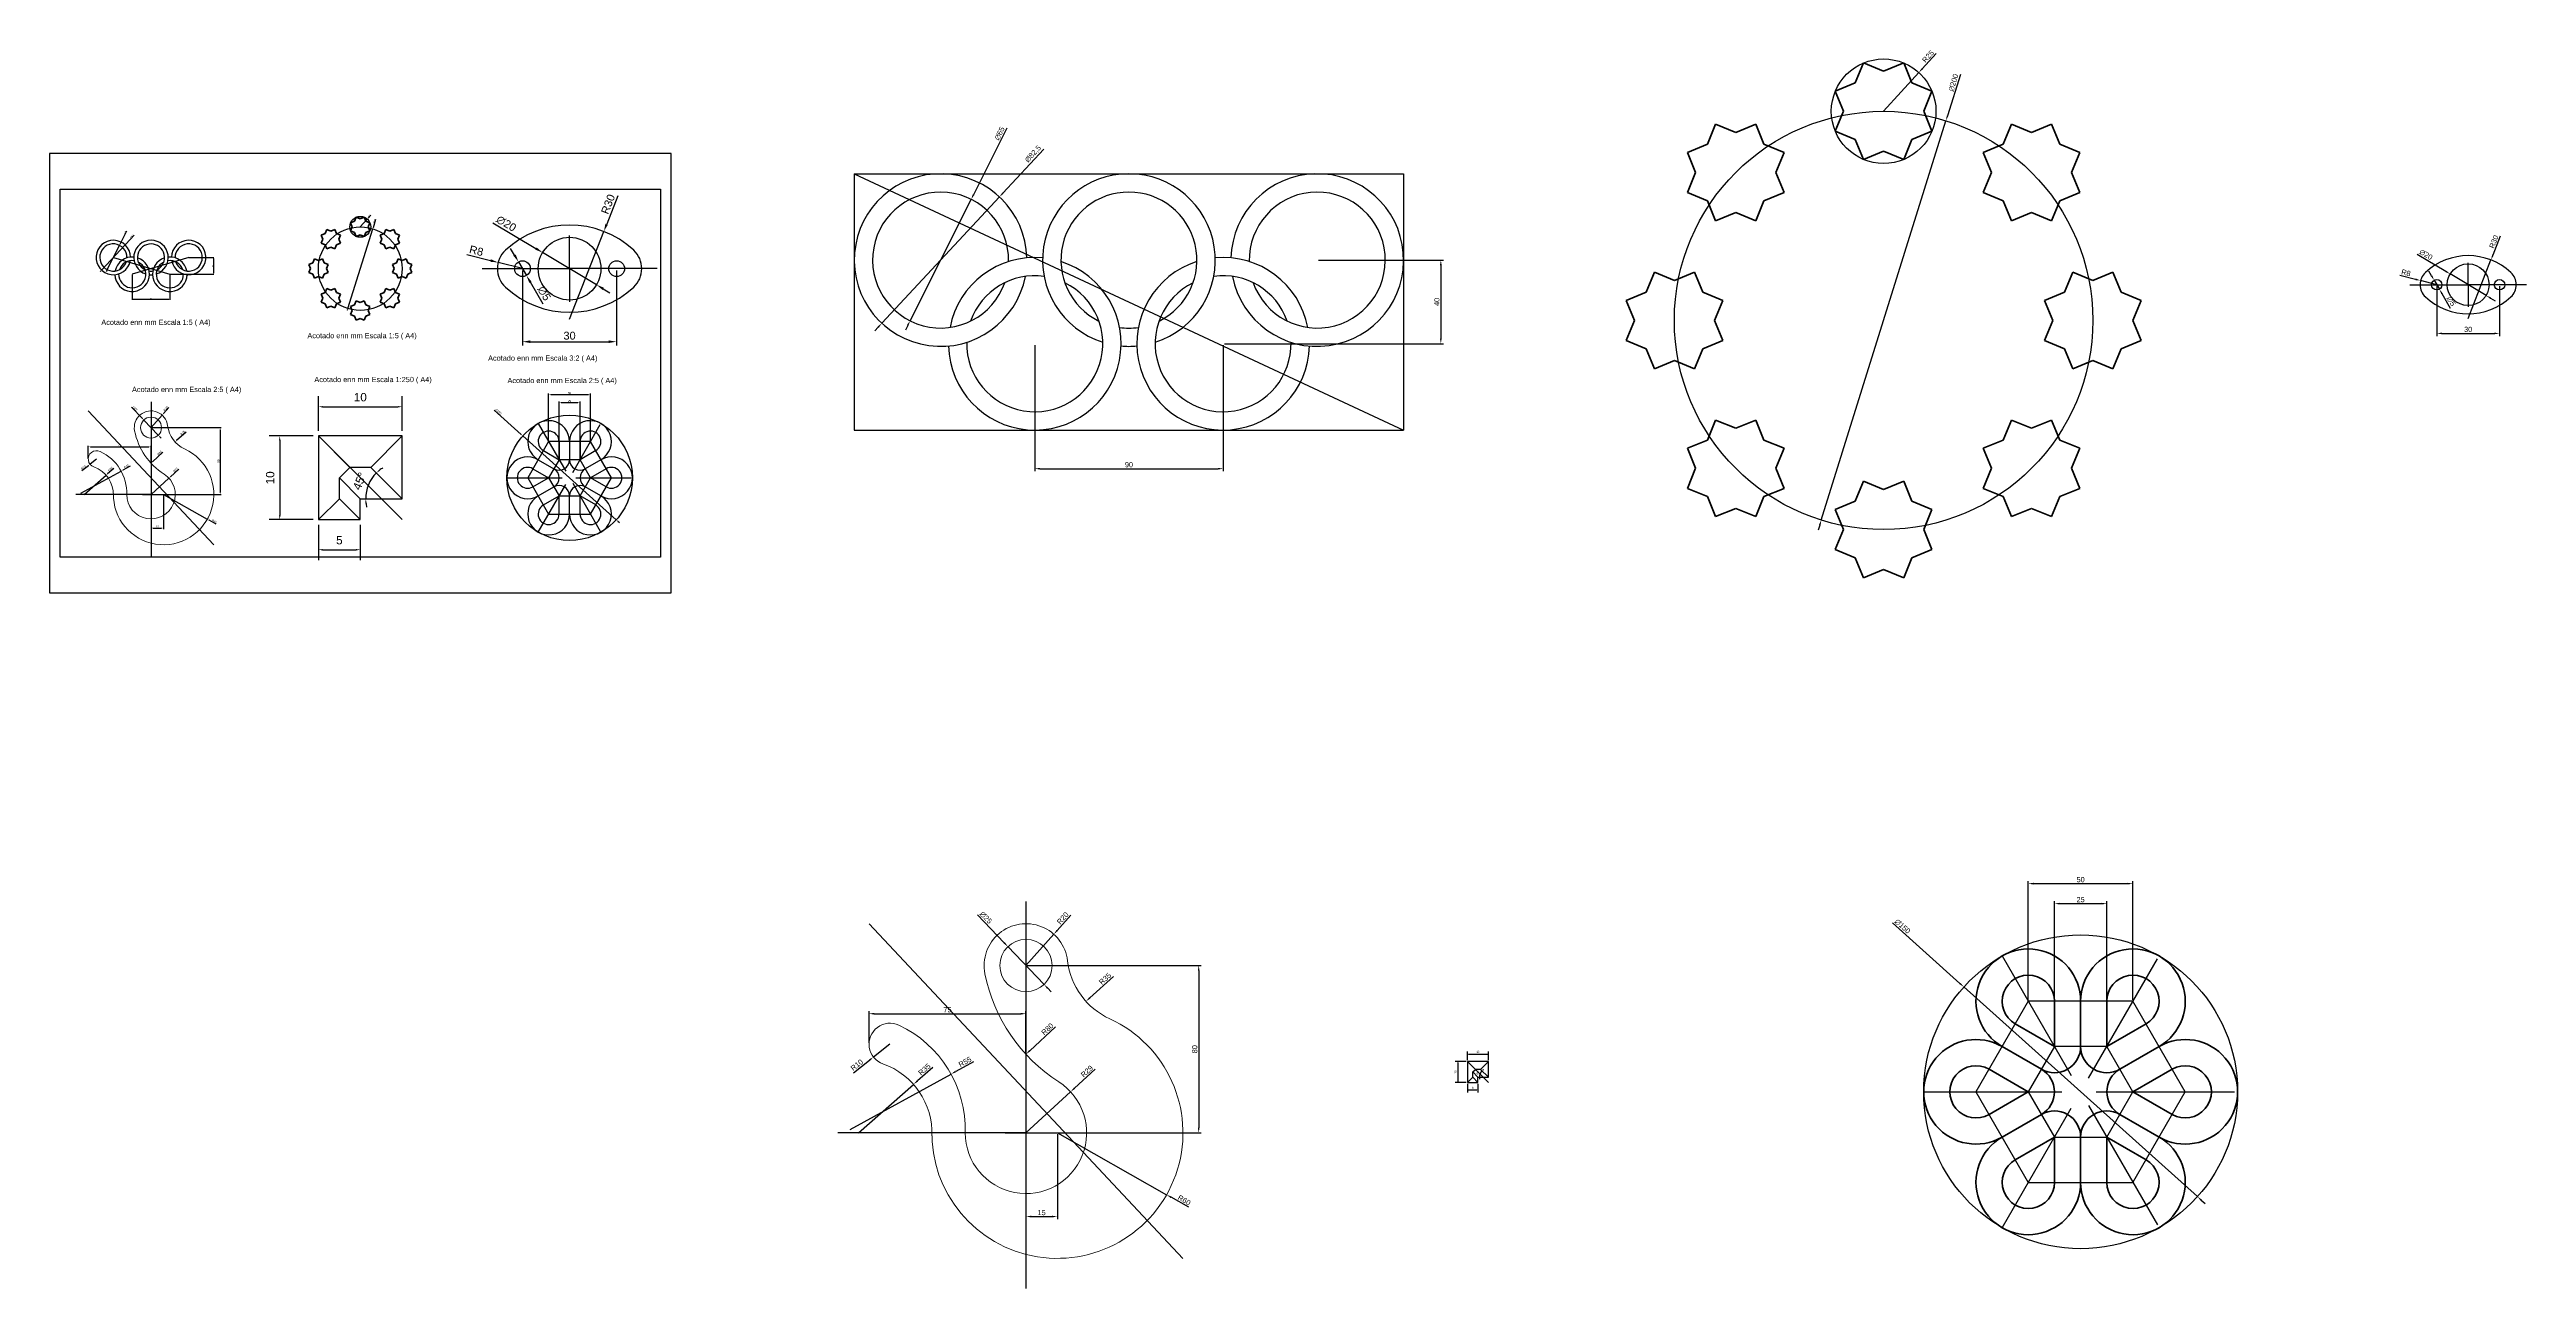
# Model space of a CAD drawing. Header units: millimetres. Extents: x 2193 to 3377, y 1438 to 2030.
import ezdxf

# ---------------------------------------------------------------- set-up
doc = ezdxf.new("R2010")
doc.units = ezdxf.units.MM
doc.linetypes.add('ACAD_ISO02W100', pattern=[15, 12, -3])
doc.layers.add('Cotas', color=253, linetype='Continuous')
doc.layers.add('Ejes', color=9, linetype='Continuous')
doc.styles.get("Standard").update_dxf_attribs({"font": 'arial.ttf'})
doc.dimstyles.new('ISO-25', dxfattribs={"dimtxt": 2.5, "dimasz": 2.5, "dimexe": 1.25, "dimexo": 0.625, "dimtad": 1, "dimtxsty": 'Standard', "dimcen": 2.5, "dimadec": 0, "dimazin": 0, "dimtfac": 1, "dimtmove": 0, "dimatfit": 3, "dimfxl": 1, "dimarcsym": 0})

# ---------------------------------------------------------------- blocks, each defined once
blk = doc.blocks.new('*D4')
at = {"layer": 'Cotas', "color": 0, "lineweight": -2, "transparency": 16777216}
for p, q in [((3138.547039257303, 1575.543632480603), (3138.547039257303, 1632.397529717372)), ((3141.047039257303, 1631.147529717372), (3186.047039257303, 1631.147529717372)), ((3188.547039257303, 1575.543632480603), (3188.547039257303, 1632.397529717372))]:
    blk.add_line(p, q, dxfattribs=at)
at = {"layer": 'Cotas', "color": 0, "transparency": 16777216}
for points in [[(3141.047039257303, 1631.564196384039), (3141.047039257303, 1630.730863050705), (3138.547039257303, 1631.147529717372)], [(3186.047039257303, 1631.564196384039), (3186.047039257303, 1630.730863050705), (3188.547039257303, 1631.147529717372)]]:
    blk.add_solid(points, dxfattribs=at)
at = {"layer": 'Defpoints', "color": 0, "transparency": 16777216}
for p in [(3188.547039257303, 1631.147529717372), (3138.547039257303, 1574.918632480603), (3188.547039257303, 1574.918632480603)]:
    blk.add_point(p, dxfattribs=at)
at = {"layer": 'Cotas', "color": 0, "transparency": 16777216, "insert": (3163.547039257303, 1633.048962186676), "char_height": 2.5, "attachment_point": 5}
blk.add_mtext('50', dxfattribs=at)
blk = doc.blocks.new('*D5')
at = {"layer": 'Cotas', "color": 0, "lineweight": -2, "transparency": 16777216}
for p, q in [((3151.047039257303, 1553.892997385992), (3151.047039257303, 1622.831303597678)), ((3153.547039257303, 1621.581303597678), (3173.547039257303, 1621.581303597678)), ((3176.047039257303, 1553.892997385992), (3176.047039257303, 1622.831303597678))]:
    blk.add_line(p, q, dxfattribs=at)
at = {"layer": 'Cotas', "color": 0, "transparency": 16777216}
for points in [[(3153.547039257303, 1621.997970264345), (3153.547039257303, 1621.164636931012), (3151.047039257303, 1621.581303597678)], [(3173.547039257303, 1621.997970264345), (3173.547039257303, 1621.164636931012), (3176.047039257303, 1621.581303597678)]]:
    blk.add_solid(points, dxfattribs=at)
at = {"layer": 'Defpoints', "color": 0, "transparency": 16777216}
for p in [(3176.047039257303, 1621.581303597678), (3151.047039257303, 1553.267997385992), (3176.047039257303, 1553.267997385992)]:
    blk.add_point(p, dxfattribs=at)
at = {"layer": 'Cotas', "color": 0, "transparency": 16777216, "insert": (3163.547039257303, 1623.482736066982), "char_height": 2.5, "attachment_point": 5}
blk.add_mtext('25', dxfattribs=at)
blk = doc.blocks.new('*D6')
at = {"layer": 'Cotas', "color": 0, "lineweight": -2, "transparency": 16777216}
for p, q in [((3073.591784371605, 1612.437807014198), (3105.897378905049, 1583.412793183205)), ((3219.337033146581, 1481.492751750906), (3107.757045368025, 1581.741972831856)), ((3221.196699609557, 1479.821931399557), (3223.056366072533, 1478.151111048208))]:
    blk.add_line(p, q, dxfattribs=at)
at = {"layer": 'Cotas', "color": 0, "transparency": 16777216}
for points in [[(3106.175848963607, 1583.722737593701), (3105.618908846491, 1583.102848772709), (3107.757045368025, 1581.741972831856)], [(3221.475169668116, 1480.131875810053), (3220.918229550999, 1479.511986989061), (3219.337033146581, 1481.492751750906)]]:
    blk.add_solid(points, dxfattribs=at)
at = {"layer": 'Defpoints', "color": 0, "transparency": 16777216}
for p in [(3107.757045368025, 1581.741972831856), (3219.337033146581, 1481.492751750906)]:
    blk.add_point(p, dxfattribs=at)
at = {"layer": 'Cotas', "color": 0, "transparency": 16777216, "insert": (3078.437078204959, 1610.734684936503), "char_height": 2.5, "attachment_point": 5, "rotation": 318.06183933741227}
blk.add_mtext('∅150', dxfattribs=at)
blk = doc.blocks.new('*D7')
at = {"layer": 'Cotas', "color": 0, "lineweight": -2, "transparency": 16777216}
for p, q in [((2869.945158763106, 1546.099144582847), (2864.692302936594, 1546.099144582847)), ((2865.942302936594, 1545.599144582847), (2865.942302936594, 1536.599144582847)), ((2869.945158763106, 1536.099144582847), (2864.692302936594, 1536.099144582847))]:
    blk.add_line(p, q, dxfattribs=at)
at = {"layer": 'Cotas', "color": 0, "transparency": 16777216}
for points in [[(2865.858969603261, 1545.599144582847), (2866.025636269928, 1545.599144582847), (2865.942302936594, 1546.099144582847)], [(2865.858969603261, 1536.599144582847), (2866.025636269928, 1536.599144582847), (2865.942302936594, 1536.099144582847)]]:
    blk.add_solid(points, dxfattribs=at)
at = {"layer": 'Defpoints', "color": 0, "transparency": 16777216}
for p in [(2870.570158763106, 1546.099144582847), (2865.942302936594, 1536.099144582847), (2870.570158763106, 1536.099144582847)]:
    blk.add_point(p, dxfattribs=at)
at = {"layer": 'Cotas', "color": 0, "transparency": 16777216, "insert": (2864.806729948873, 1541.099144582846), "char_height": 1, "attachment_point": 5, "rotation": 90}
blk.add_mtext('10', dxfattribs=at)
blk = doc.blocks.new('*D8')
at = {"layer": 'Cotas', "color": 0, "lineweight": -2, "transparency": 16777216}
for p, q in [((2870.570158763105, 1535.474144582847), (2870.570158763105, 1531.253656008216)), ((2871.070158763105, 1532.503656008216), (2875.070158763105, 1532.503656008216)), ((2875.570158763105, 1535.474144582847), (2875.570158763105, 1531.253656008216))]:
    blk.add_line(p, q, dxfattribs=at)
at = {"layer": 'Cotas', "color": 0, "transparency": 16777216}
for points in [[(2871.070158763105, 1532.586989341549), (2871.070158763105, 1532.420322674883), (2870.570158763105, 1532.503656008216)], [(2875.070158763105, 1532.586989341549), (2875.070158763105, 1532.420322674883), (2875.570158763105, 1532.503656008216)]]:
    blk.add_solid(points, dxfattribs=at)
at = {"layer": 'Defpoints', "color": 0, "transparency": 16777216}
for p in [(2870.570158763105, 1536.099144582847), (2875.570158763105, 1536.099144582847), (2875.570158763105, 1532.503656008216)]:
    blk.add_point(p, dxfattribs=at)
at = {"layer": 'Cotas', "color": 0, "transparency": 16777216, "insert": (2873.070158763105, 1533.637182611217), "char_height": 1, "attachment_point": 5}
blk.add_mtext('5', dxfattribs=at)
blk = doc.blocks.new('*D9')
at = {"layer": 'Cotas', "color": 0, "lineweight": -2, "transparency": 16777216}
for p, q in [((2636.371355878672, 1616.248366510109), (2649.200995759573, 1602.835341159265)), ((2668.209455691958, 1582.962534336904), (2650.929037571608, 1601.028722357232)), ((2669.937497503993, 1581.155915534871), (2671.665539316028, 1579.349296732838))]:
    blk.add_line(p, q, dxfattribs=at)
at = {"layer": 'Cotas', "color": 0, "transparency": 16777216}
for points in [[(2649.502098893245, 1603.123348127938), (2648.899892625901, 1602.547334190593), (2650.929037571608, 1601.028722357232)], [(2670.238600637666, 1581.443922503544), (2669.636394370321, 1580.867908566199), (2668.209455691958, 1582.962534336904)]]:
    blk.add_solid(points, dxfattribs=at)
at = {"layer": 'Defpoints', "color": 0, "transparency": 16777216}
for p in [(2650.929037571608, 1601.028722357232), (2668.209455691958, 1582.962534336904)]:
    blk.add_point(p, dxfattribs=at)
at = {"layer": 'Cotas', "color": 0, "lineweight": 9, "transparency": 16777216, "insert": (2640.412174525985, 1614.87580573494), "char_height": 2.5, "attachment_point": 5, "rotation": 313.7265005139648}
blk.add_mtext('∅25', dxfattribs=at)
blk = doc.blocks.new('*D10')
at = {"layer": 'Cotas', "color": 0, "lineweight": -2, "transparency": 16777216}
for p, q in [((2663.777231843865, 1888.654434505091), (2663.777231843865, 1828.293411673764)), ((2753.777231843865, 1888.654434505091), (2753.777231843865, 1828.293411673764)), ((2666.277231843865, 1829.543411673764), (2751.277231843865, 1829.543411673764))]:
    blk.add_line(p, q, dxfattribs=at)
at = {"layer": 'Cotas', "color": 0, "transparency": 16777216}
for points in [[(2666.277231843865, 1829.96007834043), (2666.277231843865, 1829.126745007097), (2663.777231843865, 1829.543411673764)], [(2751.277231843865, 1829.96007834043), (2751.277231843865, 1829.126745007097), (2753.777231843865, 1829.543411673764)]]:
    blk.add_solid(points, dxfattribs=at)
at = {"layer": 'Defpoints', "color": 0, "transparency": 16777216}
for p in [(2663.777231843865, 1889.279434505091), (2753.777231843865, 1889.279434505091), (2753.777231843865, 1829.543411673764)]:
    blk.add_point(p, dxfattribs=at)
at = {"layer": 'Cotas', "color": 0, "transparency": 16777216, "insert": (2708.777231843865, 1831.444844143068), "char_height": 2.5, "attachment_point": 5}
blk.add_mtext('90', dxfattribs=at)
blk = doc.blocks.new('*D11')
at = {"layer": 'Cotas', "color": 0, "lineweight": -2, "transparency": 16777216}
for p, q in [((2799.402231843866, 1929.279434505092), (2859.060298275979, 1929.279434505092)), ((2857.810298275979, 1926.779434505092), (2857.810298275979, 1891.779434505092)), ((2754.402231843866, 1889.279434505092), (2859.060298275979, 1889.279434505092))]:
    blk.add_line(p, q, dxfattribs=at)
at = {"layer": 'Cotas', "color": 0, "transparency": 16777216}
for points in [[(2857.393631609313, 1926.779434505092), (2858.226964942646, 1926.779434505092), (2857.810298275979, 1929.279434505092)], [(2857.393631609313, 1891.779434505092), (2858.226964942646, 1891.779434505092), (2857.810298275979, 1889.279434505092)]]:
    blk.add_solid(points, dxfattribs=at)
at = {"layer": 'Defpoints', "color": 0, "transparency": 16777216}
for p in [(2798.777231843866, 1929.279434505092), (2753.777231843866, 1889.279434505092), (2857.810298275979, 1889.279434505092)]:
    blk.add_point(p, dxfattribs=at)
at = {"layer": 'Cotas', "color": 0, "transparency": 16777216, "insert": (2855.908865806675, 1909.279434505091), "char_height": 2.5, "attachment_point": 5, "rotation": 90}
blk.add_mtext('40', dxfattribs=at)
blk = doc.blocks.new('*D12')
at = {"layer": 'Cotas', "color": 0, "lineweight": -2, "transparency": 16777216}
for p, q in [((2650.46388973759, 1992.281350663362), (2634.503394877735, 1960.547434061061)), ((2604.174366169557, 1900.244863488834), (2633.380097518173, 1958.314005521349)), ((2603.051068809995, 1898.011434949121), (2601.927771450433, 1895.778006409409))]:
    blk.add_line(p, q, dxfattribs=at)
at = {"layer": 'Cotas', "color": 0, "transparency": 16777216}
for points in [[(2634.131156787783, 1960.734650287655), (2634.875632967687, 1960.360217834468), (2633.380097518173, 1958.314005521349)], [(2602.678830720043, 1898.198651175715), (2603.423306899947, 1897.824218722527), (2604.174366169557, 1900.244863488834)]]:
    blk.add_solid(points, dxfattribs=at)
at = {"layer": 'Defpoints', "color": 0, "transparency": 16777216}
for p in [(2633.380097518173, 1958.314005521349), (2604.174366169557, 1900.244863488834)]:
    blk.add_point(p, dxfattribs=at)
at = {"layer": 'Cotas', "color": 0, "transparency": 16777216, "insert": (2647.002087635642, 1989.785741593623), "char_height": 2.5, "attachment_point": 5, "rotation": 63.300003513986894}
blk.add_mtext('∅65', dxfattribs=at)
blk = doc.blocks.new('*D13')
at = {"layer": 'Cotas', "color": 0, "lineweight": -2, "transparency": 16777216}
for p, q in [((2668.158441195956, 1982.334735779326), (2648.584407884703, 1961.304342880768)), ((2590.673323005361, 1899.084520893738), (2646.881140682369, 1959.474348116443)), ((2588.970055803027, 1897.254526129414), (2587.266788600694, 1895.424531365089))]:
    blk.add_line(p, q, dxfattribs=at)
at = {"layer": 'Cotas', "color": 0, "transparency": 16777216}
for points in [[(2648.279408757316, 1961.588220747823), (2648.88940701209, 1961.020465013712), (2646.881140682369, 1959.474348116443)], [(2588.66505667564, 1897.538403996469), (2589.275054930415, 1896.970648262358), (2590.673323005361, 1899.084520893738)]]:
    blk.add_solid(points, dxfattribs=at)
at = {"layer": 'Defpoints', "color": 0, "transparency": 16777216}
for p in [(2646.881140682369, 1959.474348116443), (2590.673323005361, 1899.084520893738)]:
    blk.add_point(p, dxfattribs=at)
at = {"layer": 'Cotas', "color": 0, "transparency": 16777216, "insert": (2663.000303345199, 1979.975401086022), "char_height": 2.5, "attachment_point": 5, "rotation": 47.05414807018203}
blk.add_mtext('∅82,5', dxfattribs=at)
blk = doc.blocks.new('*D14')
at = {"layer": 'Cotas', "color": 0, "lineweight": -2, "transparency": 16777216}
for p, q in [((3106.104428389334, 2018.020838189065), (3099.944056081998, 1998.272694911189)), ((3039.640784223845, 1804.960084346845), (3099.199571244243, 1995.886119472123)), ((3038.896299386091, 1802.573508907779), (3038.151814548335, 1800.186933468713))]:
    blk.add_line(p, q, dxfattribs=at)
at = {"layer": 'Cotas', "color": 0, "transparency": 16777216}
for points in [[(3099.546293508821, 1998.396775717481), (3100.341818655176, 1998.148614104897), (3099.199571244243, 1995.886119472123)], [(3038.498536812913, 1802.697589714071), (3039.294061959268, 1802.449428101487), (3039.640784223845, 1804.960084346845)]]:
    blk.add_solid(points, dxfattribs=at)
at = {"layer": 'Defpoints', "color": 0, "transparency": 16777216}
for p in [(3099.199571244243, 1995.886119472123), (3039.640784223845, 1804.960084346845)]:
    blk.add_point(p, dxfattribs=at)
at = {"layer": 'Cotas', "color": 0, "lineweight": 9, "transparency": 16777216, "insert": (3102.810230884998, 2014.080564093841), "char_height": 2.5, "attachment_point": 5, "rotation": 72.67485017162802}
blk.add_mtext('∅200', dxfattribs=at)
blk = doc.blocks.new('*D15')
at = {"layer": 'Cotas', "color": 0, "lineweight": -2, "transparency": 16777216}
for p, q in [((2575.577185386672, 1513.64248329305), (2623.787122368552, 1540.115147990873)), ((2634.518213078985, 1546.007720850406), (2625.978483140455, 1541.318450931683))]:
    blk.add_line(p, q, dxfattribs=at)
at = {"layer": 'Cotas', "color": 0, "transparency": 16777216}
blk.add_solid([(2625.77793265032, 1541.683677727), (2626.17903363059, 1540.953224136366), (2623.787122368552, 1540.115147990873)], dxfattribs=at)
at = {"layer": 'Defpoints', "color": 0, "transparency": 16777216}
for p in [(2623.787122368552, 1540.115147990873), (2575.577185386672, 1513.64248329305)]:
    blk.add_point(p, dxfattribs=at)
at = {"layer": 'Cotas', "color": 0, "lineweight": 9, "transparency": 16777216, "insert": (2630.431291203598, 1545.926942803712), "char_height": 2.5, "attachment_point": 5, "rotation": 28.77172572344751}
blk.add_mtext('R55', dxfattribs=at)
blk = doc.blocks.new('*D16')
at = {"layer": 'Cotas', "color": 0, "lineweight": -2, "transparency": 16777216}
for p, q in [((2692.659617095529, 1542.447553785362), (2682.748007255435, 1533.326241464163)), ((2659.569246631782, 1511.995628347068), (2680.908423078954, 1531.633335661219))]:
    blk.add_line(p, q, dxfattribs=at)
at = {"layer": 'Cotas', "color": 0, "transparency": 16777216}
blk.add_solid([(2682.465856288277, 1533.63283882691), (2683.030158222592, 1533.019644101416), (2680.908423078954, 1531.633335661219)], dxfattribs=at)
at = {"layer": 'Defpoints', "color": 0, "transparency": 16777216}
for p in [(2680.908423078954, 1531.633335661219), (2659.569246631782, 1511.995628347068)]:
    blk.add_point(p, dxfattribs=at)
at = {"layer": 'Cotas', "color": 0, "lineweight": 9, "transparency": 16777216, "insert": (2688.71242157552, 1541.399138033271), "char_height": 2.5, "attachment_point": 5, "rotation": 42.62229280396511}
blk.add_mtext('R29', dxfattribs=at)
blk = doc.blocks.new('*D17')
at = {"layer": 'Cotas', "color": 0, "lineweight": -2, "transparency": 16777216}
for p, q in [((2674.569246631783, 1511.995628347068), (2726.773656871567, 1482.420308373881)), ((2737.401788708412, 1476.399161916175), (2728.948840631558, 1481.188003374998))]:
    blk.add_line(p, q, dxfattribs=at)
at = {"layer": 'Cotas', "color": 0, "transparency": 16777216}
blk.add_solid([(2729.154224798039, 1481.550534001663), (2728.743456465078, 1480.825472748333), (2726.773656871567, 1482.420308373881)], dxfattribs=at)
at = {"layer": 'Defpoints', "color": 0, "transparency": 16777216}
for p in [(2674.569246631783, 1511.995628347068), (2726.773656871567, 1482.420308373881)]:
    blk.add_point(p, dxfattribs=at)
at = {"layer": 'Cotas', "color": 0, "lineweight": 9, "transparency": 16777216, "insert": (2735.200164444766, 1479.831816157325), "char_height": 2.5, "attachment_point": 5, "rotation": 330.4671822605273}
blk.add_mtext('R60', dxfattribs=at)
blk = doc.blocks.new('*D18')
at = {"layer": 'Cotas', "color": 0, "lineweight": -2, "transparency": 16777216}
for p, q in [((2615.009625559752, 1543.286275295937), (2607.710523492819, 1536.83341943127)), ((2579.615432568286, 1511.995628347069), (2605.837517431184, 1535.177566692323))]:
    blk.add_line(p, q, dxfattribs=at)
at = {"layer": 'Cotas', "color": 0, "transparency": 16777216}
blk.add_solid([(2607.434548036329, 1537.145587108209), (2607.986498949311, 1536.52125175433), (2605.837517431184, 1535.177566692323)], dxfattribs=at)
at = {"layer": 'Defpoints', "color": 0, "transparency": 16777216}
for p in [(2605.837517431184, 1535.177566692323), (2579.615432568286, 1511.995628347069)]:
    blk.add_point(p, dxfattribs=at)
at = {"layer": 'Cotas', "color": 0, "lineweight": 9, "transparency": 16777216, "insert": (2611.036615940258, 1542.31297036456), "char_height": 2.5, "attachment_point": 5, "rotation": 41.47866338923773}
blk.add_mtext('R35', dxfattribs=at)
blk = doc.blocks.new('*D19')
at = {"layer": 'Cotas', "color": 0, "lineweight": -2, "transparency": 16777216}
for start, end in [(134.9999999999985, 180.0000000000041), (121.8349013612174, 128.4174506806079), (186.5825493193947, 193.1650986387853)]:
    blk.add_arc((2880.570158763105, 1538.599144582847), 4.354490889415563, start, end, dxfattribs=at)
at = {"layer": 'Cotas', "color": 0, "transparency": 16777216}
for points in [[(2877.919782498243, 1541.948695238377), (2877.80889182334, 1542.073118049779), (2877.491068726584, 1541.678234619368)], [(2876.161177989201, 1538.095184964492), (2876.327569751072, 1538.104753629974), (2876.21566787369, 1538.599144582847)]]:
    blk.add_solid(points, dxfattribs=at)
at = {"layer": 'Defpoints', "color": 0, "transparency": 16777216}
for p in [(2876.799059032323, 1540.776390027555), (2876.820158763106, 1542.349144582847), (2875.570158763105, 1538.599144582847), (2880.570158763105, 1538.599144582847), (2880.570158763105, 1538.599144582847)]:
    blk.add_point(p, dxfattribs=at)
at = {"layer": 'Cotas', "color": 0, "transparency": 16777216, "insert": (2875.499891727797, 1540.699317953724), "char_height": 1, "attachment_point": 5, "rotation": 67.49999999999649}
blk.add_mtext('45°', dxfattribs=at)
blk = doc.blocks.new('*D20')
at = {"layer": 'Cotas', "color": 0, "lineweight": -2, "transparency": 16777216}
for p, q in [((3333.734183982615, 1916.869491434565), (3333.734183982615, 1892.966168043315)), ((3363.734183982615, 1916.869491434565), (3363.734183982615, 1892.966168043315)), ((3336.234183982615, 1894.216168043315), (3361.234183982615, 1894.216168043315))]:
    blk.add_line(p, q, dxfattribs=at)
at = {"layer": 'Cotas', "color": 0, "transparency": 16777216}
for points in [[(3336.234183982615, 1894.632834709982), (3336.234183982615, 1893.799501376648), (3333.734183982615, 1894.216168043315)], [(3361.234183982615, 1894.632834709982), (3361.234183982615, 1893.799501376648), (3363.734183982615, 1894.216168043315)]]:
    blk.add_solid(points, dxfattribs=at)
at = {"layer": 'Defpoints', "color": 0, "transparency": 16777216}
for p in [(3333.734183982615, 1917.494491434565), (3363.734183982615, 1917.494491434565), (3363.734183982615, 1894.216168043315)]:
    blk.add_point(p, dxfattribs=at)
at = {"layer": 'Cotas', "color": 0, "transparency": 16777216, "insert": (3348.734183982615, 1896.11845317292), "char_height": 2.5, "attachment_point": 5}
blk.add_mtext('30', dxfattribs=at)
blk = doc.blocks.new('*D21')
at = {"layer": 'Cotas', "color": 0, "lineweight": -2, "transparency": 16777216}
for p, q in [((3324.317331484738, 1932.105517746776), (3338.007954858872, 1923.91305893713)), ((3357.315167281608, 1912.359637432513), (3340.153200683621, 1922.629345436617)), ((3359.460413106357, 1911.075923932), (3361.605658931105, 1909.792210431487))]:
    blk.add_line(p, q, dxfattribs=at)
at = {"layer": 'Cotas', "color": 0, "transparency": 16777216}
for points in [[(3338.221907108958, 1924.270599907922), (3337.794002608786, 1923.555517966339), (3340.153200683621, 1922.629345436617)], [(3359.674365356442, 1911.433464902791), (3359.246460856271, 1910.718382961209), (3357.315167281608, 1912.359637432513)]]:
    blk.add_solid(points, dxfattribs=at)
at = {"layer": 'Defpoints', "color": 0, "transparency": 16777216}
for p in [(3340.153200683621, 1922.629345436617), (3357.315167281608, 1912.359637432513)]:
    blk.add_point(p, dxfattribs=at)
at = {"layer": 'Cotas', "color": 0, "transparency": 16777216, "insert": (3328.56575164028, 1931.860614450067), "char_height": 2.5, "attachment_point": 5, "rotation": 329.103729336913}
blk.add_mtext('∅20', dxfattribs=at)
blk = doc.blocks.new('*D22')
at = {"layer": 'Cotas', "color": 0, "lineweight": -2, "transparency": 16777216}
for p, q in [((3348.734183982614, 1901.401014495133), (3359.648167753266, 1929.345333385636)), ((3364.09205507416, 1940.723525530512), (3360.55766640082, 1931.674026626511))]:
    blk.add_line(p, q, dxfattribs=at)
at = {"layer": 'Cotas', "color": 0, "transparency": 16777216}
blk.add_solid([(3360.169550860674, 1931.825609734437), (3360.945781940966, 1931.522443518585), (3359.648167753266, 1929.345333385636)], dxfattribs=at)
at = {"layer": 'Defpoints', "color": 0, "transparency": 16777216}
for p in [(3359.648167753266, 1929.345333385636), (3348.734183982614, 1901.401014495133)]:
    blk.add_point(p, dxfattribs=at)
at = {"layer": 'Cotas', "color": 0, "transparency": 16777216, "insert": (3361.007674651857, 1938.055173000004), "char_height": 2.5, "attachment_point": 5, "rotation": 68.66628197531219}
blk.add_mtext('R30', dxfattribs=at)
blk = doc.blocks.new('*D23')
at = {"layer": 'Cotas', "color": 0, "lineweight": -2, "transparency": 16777216}
for p, q in [((3316.015909655945, 1922.017611221568), (3323.560452383449, 1920.091640900446)), ((3333.734183982615, 1917.494491434566), (3325.98276943087, 1919.473271979999))]:
    blk.add_line(p, q, dxfattribs=at)
at = {"layer": 'Cotas', "color": 0, "transparency": 16777216}
blk.add_solid([(3323.66351387019, 1920.495360408349), (3323.457390896708, 1919.687921392543), (3325.98276943087, 1919.473271979999)], dxfattribs=at)
at = {"layer": 'Defpoints', "color": 0, "transparency": 16777216}
for p in [(3325.98276943087, 1919.473271979999), (3333.734183982615, 1917.494491434566)]:
    blk.add_point(p, dxfattribs=at)
at = {"layer": 'Cotas', "color": 0, "transparency": 16777216, "insert": (3319.047337193326, 1923.206159435197), "char_height": 2.5, "attachment_point": 5, "rotation": 345.6793897333461}
blk.add_mtext('R8', dxfattribs=at)
blk = doc.blocks.new('*D24')
at = {"layer": 'Cotas', "color": 0, "lineweight": -2, "transparency": 16777216}
for p, q in [((3331.211071108504, 1921.811191728133), (3329.949514671448, 1923.969541874917)), ((3332.47262754556, 1919.652841581349), (3334.995740419671, 1915.336141287781)), ((3340.358646092066, 1906.160944756567), (3336.257296856726, 1913.177791140997))]:
    blk.add_line(p, q, dxfattribs=at)
at = {"layer": 'Cotas', "color": 0, "transparency": 16777216}
for points in [[(3331.570796132968, 1922.021451134309), (3330.85134608404, 1921.600932321958), (3332.47262754556, 1919.652841581349)], [(3336.617021881191, 1913.388050547173), (3335.897571832263, 1912.967531734821), (3334.995740419671, 1915.336141287781)]]:
    blk.add_solid(points, dxfattribs=at)
at = {"layer": 'Defpoints', "color": 0, "transparency": 16777216}
for p in [(3332.47262754556, 1919.652841581349), (3334.995740419671, 1915.336141287781)]:
    blk.add_point(p, dxfattribs=at)
at = {"layer": 'Cotas', "color": 0, "transparency": 16777216, "insert": (3340.640695647687, 1909.584980898062), "char_height": 2.5, "attachment_point": 5, "rotation": 300.30630124489426}
blk.add_mtext('∅5', dxfattribs=at)
blk = doc.blocks.new('*D25')
at = {"layer": 'Cotas', "color": 0, "lineweight": -2, "transparency": 16777216}
for p, q in [((5579.86100419662, 3566.604598621986), (5579.86100419662, 3506.243575790659)), ((5669.86100419662, 3566.604598621986), (5669.86100419662, 3506.243575790659)), ((5582.36100419662, 3507.493575790659), (5667.36100419662, 3507.493575790659))]:
    blk.add_line(p, q, dxfattribs=at)
at = {"layer": 'Cotas', "color": 0, "transparency": 16777216}
for points in [[(5582.36100419662, 3507.910242457325), (5582.36100419662, 3507.076909123992), (5579.86100419662, 3507.493575790659)], [(5667.36100419662, 3507.910242457325), (5667.36100419662, 3507.076909123992), (5669.86100419662, 3507.493575790659)]]:
    blk.add_solid(points, dxfattribs=at)
at = {"layer": 'Defpoints', "color": 0, "transparency": 16777216}
for p in [(5579.86100419662, 3567.229598621986), (5669.86100419662, 3567.229598621986), (5669.86100419662, 3507.493575790659)]:
    blk.add_point(p, dxfattribs=at)
at = {"layer": 'Cotas', "color": 0, "transparency": 16777216, "insert": (5624.86100419662, 3509.395008259963), "char_height": 2.5, "attachment_point": 5}
blk.add_mtext('90', dxfattribs=at)
blk = doc.blocks.new('*D26')
at = {"layer": 'Cotas', "color": 0, "lineweight": -2, "transparency": 16777216}
for p, q in [((5670.486004196622, 3567.229598621988), (5775.144070628736, 3567.229598621988)), ((5715.486004196622, 3607.229598621988), (5775.144070628736, 3607.229598621988)), ((5773.894070628736, 3604.729598621988), (5773.894070628736, 3569.729598621988))]:
    blk.add_line(p, q, dxfattribs=at)
at = {"layer": 'Cotas', "color": 0, "transparency": 16777216}
for points in [[(5773.477403962069, 3604.729598621988), (5774.310737295403, 3604.729598621988), (5773.894070628736, 3607.229598621988)], [(5773.477403962069, 3569.729598621988), (5774.310737295403, 3569.729598621988), (5773.894070628736, 3567.229598621988)]]:
    blk.add_solid(points, dxfattribs=at)
at = {"layer": 'Defpoints', "color": 0, "transparency": 16777216}
for p in [(5669.861004196622, 3567.229598621988), (5714.861004196622, 3607.229598621988), (5773.894070628736, 3567.229598621988)]:
    blk.add_point(p, dxfattribs=at)
at = {"layer": 'Cotas', "color": 0, "transparency": 16777216, "insert": (5771.992638159431, 3587.229598621986), "char_height": 2.5, "attachment_point": 5, "rotation": 90}
blk.add_mtext('40', dxfattribs=at)
blk = doc.blocks.new('*D27')
at = {"layer": 'Cotas', "color": 0, "lineweight": -2, "transparency": 16777216}
for p, q in [((5566.547662090348, 3670.231514780258), (5550.587167230492, 3638.497598177957)), ((5520.258138522312, 3578.19502760573), (5549.46386987093, 3636.264169638245)), ((5519.13484116275, 3575.961599066018), (5518.011543803188, 3573.728170526305))]:
    blk.add_line(p, q, dxfattribs=at)
at = {"layer": 'Cotas', "color": 0, "transparency": 16777216}
for points in [[(5550.21492914054, 3638.68481440455), (5550.959405320444, 3638.310381951363), (5549.46386987093, 3636.264169638245)], [(5518.762603072799, 3576.148815292611), (5519.507079252702, 3575.774382839424), (5520.258138522312, 3578.19502760573)]]:
    blk.add_solid(points, dxfattribs=at)
at = {"layer": 'Defpoints', "color": 0, "transparency": 16777216}
for p in [(5549.46386987093, 3636.264169638245), (5520.258138522312, 3578.19502760573)]:
    blk.add_point(p, dxfattribs=at)
at = {"layer": 'Cotas', "color": 0, "transparency": 16777216, "insert": (5563.0858599884, 3667.735905710518), "char_height": 2.5, "attachment_point": 5, "rotation": 63.30000351398585}
blk.add_mtext('∅65', dxfattribs=at)
blk = doc.blocks.new('*D28')
at = {"layer": 'Cotas', "color": 0, "lineweight": -2, "transparency": 16777216}
for p, q in [((5506.757095358116, 3577.034685010633), (5562.964913035124, 3637.424512233339)), ((5584.242213548712, 3660.284899896224), (5564.668180237458, 3639.254506997663)), ((5505.053828155783, 3575.204690246309), (5503.35056095345, 3573.374695481984))]:
    blk.add_line(p, q, dxfattribs=at)
at = {"layer": 'Cotas', "color": 0, "transparency": 16777216}
for points in [[(5564.36318111007, 3639.538384864719), (5564.973179364845, 3638.970629130607), (5562.964913035124, 3637.424512233339)], [(5504.748829028395, 3575.488568113365), (5505.35882728317, 3574.920812379253), (5506.757095358116, 3577.034685010633)]]:
    blk.add_solid(points, dxfattribs=at)
at = {"layer": 'Defpoints', "color": 0, "transparency": 16777216}
for p in [(5562.964913035124, 3637.424512233339), (5506.757095358116, 3577.034685010633)]:
    blk.add_point(p, dxfattribs=at)
at = {"layer": 'Cotas', "color": 0, "transparency": 16777216, "insert": (5579.084075697954, 3657.925565202919), "char_height": 2.5, "attachment_point": 5, "rotation": 47.05414807018221}
blk.add_mtext('∅82,5', dxfattribs=at)
blk = doc.blocks.new('*D35')
at = {"layer": 'Cotas', "color": 0, "lineweight": -2, "transparency": 16777216}
for p, q in [((6212.819562122357, 3848.128981974155), (6212.819562122357, 3824.225658582905)), ((6242.819562122357, 3848.128981974155), (6242.819562122357, 3824.225658582905)), ((6215.319562122357, 3825.475658582905), (6240.319562122357, 3825.475658582905))]:
    blk.add_line(p, q, dxfattribs=at)
at = {"layer": 'Cotas', "color": 0, "transparency": 16777216}
for points in [[(6215.319562122357, 3825.892325249572), (6215.319562122357, 3825.058991916239), (6212.819562122357, 3825.475658582905)], [(6240.319562122357, 3825.892325249572), (6240.319562122357, 3825.058991916239), (6242.819562122357, 3825.475658582905)]]:
    blk.add_solid(points, dxfattribs=at)
at = {"layer": 'Defpoints', "color": 0, "transparency": 16777216}
for p in [(6212.819562122357, 3848.753981974155), (6242.819562122357, 3848.753981974155), (6242.819562122357, 3825.475658582905)]:
    blk.add_point(p, dxfattribs=at)
at = {"layer": 'Cotas', "color": 0, "transparency": 16777216, "insert": (6227.819562122357, 3827.37794371251), "char_height": 2.5, "attachment_point": 5}
blk.add_mtext('30', dxfattribs=at)
blk = doc.blocks.new('*D36')
at = {"layer": 'Cotas', "color": 0, "lineweight": -2, "transparency": 16777216}
for p, q in [((6203.402709624483, 3863.365008286365), (6217.093332998615, 3855.17254947672)), ((6236.400545421353, 3843.619127972102), (6219.238578823363, 3853.888835976207)), ((6238.545791246101, 3842.335414471589), (6240.691037070849, 3841.051700971076))]:
    blk.add_line(p, q, dxfattribs=at)
at = {"layer": 'Cotas', "color": 0, "transparency": 16777216}
for points in [[(6217.3072852487, 3855.530090447512), (6216.879380748529, 3854.815008505928), (6219.238578823363, 3853.888835976207)], [(6238.759743496186, 3842.69295544238), (6238.331838996015, 3841.977873500797), (6236.400545421353, 3843.619127972102)]]:
    blk.add_solid(points, dxfattribs=at)
at = {"layer": 'Defpoints', "color": 0, "transparency": 16777216}
for p in [(6219.238578823363, 3853.888835976207), (6236.400545421353, 3843.619127972102)]:
    blk.add_point(p, dxfattribs=at)
at = {"layer": 'Cotas', "color": 0, "transparency": 16777216, "insert": (6207.651129780024, 3863.120104989655), "char_height": 2.5, "attachment_point": 5, "rotation": 329.10372933691207}
blk.add_mtext('∅20', dxfattribs=at)
blk = doc.blocks.new('*D37')
at = {"layer": 'Cotas', "color": 0, "lineweight": -2, "transparency": 16777216}
for p, q in [((6243.177433213901, 3871.9830160701), (6239.643044540562, 3862.933517166101)), ((6227.819562122359, 3832.660505034724), (6238.733545893008, 3860.604823925225))]:
    blk.add_line(p, q, dxfattribs=at)
at = {"layer": 'Cotas', "color": 0, "transparency": 16777216}
blk.add_solid([(6239.254929000416, 3863.085100274026), (6240.031160080708, 3862.781934058175), (6238.733545893008, 3860.604823925225)], dxfattribs=at)
at = {"layer": 'Defpoints', "color": 0, "transparency": 16777216}
for p in [(6238.733545893008, 3860.604823925225), (6227.819562122359, 3832.660505034724)]:
    blk.add_point(p, dxfattribs=at)
at = {"layer": 'Cotas', "color": 0, "transparency": 16777216, "insert": (6240.093052791597, 3869.314663539593), "char_height": 2.5, "attachment_point": 5, "rotation": 68.66628197531529}
blk.add_mtext('R30', dxfattribs=at)
blk = doc.blocks.new('*D38')
at = {"layer": 'Cotas', "color": 0, "lineweight": -2, "transparency": 16777216}
for p, q in [((6195.101287795687, 3853.277101761158), (6202.645830523192, 3851.351131440036)), ((6212.819562122357, 3848.753981974156), (6205.068147570612, 3850.732762519588))]:
    blk.add_line(p, q, dxfattribs=at)
at = {"layer": 'Cotas', "color": 0, "transparency": 16777216}
blk.add_solid([(6202.748892009933, 3851.754850947939), (6202.54276903645, 3850.947411932131), (6205.068147570612, 3850.732762519588)], dxfattribs=at)
at = {"layer": 'Defpoints', "color": 0, "transparency": 16777216}
for p in [(6205.068147570612, 3850.732762519588), (6212.819562122357, 3848.753981974156)]:
    blk.add_point(p, dxfattribs=at)
at = {"layer": 'Cotas', "color": 0, "transparency": 16777216, "insert": (6198.132715333069, 3854.465649974786), "char_height": 2.5, "attachment_point": 5, "rotation": 345.6793897333468}
blk.add_mtext('R8', dxfattribs=at)
blk = doc.blocks.new('*D39')
at = {"layer": 'Cotas', "color": 0, "lineweight": -2, "transparency": 16777216}
for p, q in [((6210.296449248245, 3853.070682267722), (6209.034892811189, 3855.229032414506)), ((6211.5580056853, 3850.912332120938), (6214.081118559411, 3846.59563182737)), ((6219.444024231805, 3837.420435296156), (6215.342674996466, 3844.437281680586))]:
    blk.add_line(p, q, dxfattribs=at)
at = {"layer": 'Cotas', "color": 0, "transparency": 16777216}
for points in [[(6210.656174272709, 3853.280941673898), (6209.93672422378, 3852.860422861546), (6211.5580056853, 3850.912332120938)], [(6215.70240002093, 3844.647541086762), (6214.982949972002, 3844.22702227441), (6214.081118559411, 3846.59563182737)]]:
    blk.add_solid(points, dxfattribs=at)
at = {"layer": 'Defpoints', "color": 0, "transparency": 16777216}
for p in [(6211.5580056853, 3850.912332120938), (6214.081118559411, 3846.59563182737)]:
    blk.add_point(p, dxfattribs=at)
at = {"layer": 'Cotas', "color": 0, "transparency": 16777216, "insert": (6219.726073787428, 3840.84447143765), "char_height": 2.5, "attachment_point": 5, "rotation": 300.30630124488977}
blk.add_mtext('∅5', dxfattribs=at)
blk = doc.blocks.new('*U63')
at = {"lineweight": 211}
for p, q in [((-13.52990250365519, 13.52990250365474), (-23.09698831278229, 9.567085809127093)), ((-9.567085809127548, 23.09698831278138), (-13.52990250365565, 13.52990250365428)), ((-1.818989403545856e-12, 19.13417161825373), (-9.567085809128002, 23.09698831278138)), ((9.567085809126638, 23.09698831278229), (-1.818989403545856e-12, 19.13417161825373)), ((13.52990250365428, 13.52990250365519), (9.567085809126638, 23.09698831278229)), ((23.09698831278183, 9.567085809127093), (13.52990250365428, 13.52990250365519)), ((-23.09698831278229, 9.567085809126638), (-19.13417161825464, -4.547473508864641e-13)), ((19.13417161825373, -4.547473508864641e-13), (23.09698831278183, 9.567085809127093)), ((-19.13417161825464, -4.547473508864641e-13), (-23.09698831278229, -9.567085809128002)), ((-23.09698831278229, -9.567085809128002), (-13.52990250365428, -13.5299025036561)), ((13.52990250365519, -13.52990250365519), (23.09698831278229, -9.567085809127093)), ((23.09698831278229, -9.567085809127093), (19.13417161825419, -4.547473508864641e-13)), ((-13.52990250365428, -13.5299025036561), (-9.567085809126638, -23.09698831278229)), ((-9.567085809126638, -23.09698831278229), (-4.547473508864641e-13, -19.1341716182551)), ((-4.547473508864641e-13, -19.13417161825464), (9.567085809127548, -23.09698831278229)), ((9.567085809127548, -23.09698831278229), (13.52990250365519, -13.52990250365519))]:
    blk.add_line(p, q, dxfattribs=at)
blk = doc.blocks.new('*U64')
at = {"color": 0, "linetype": 'ByBlock', "lineweight": -2, "transparency": 16777216}
blk.add_blockref('*U63', (3069.420177734044, 2000.423101909484), dxfattribs=at)
for p, rotation in [((2998.709499615389, 1971.133780028139), 45.00000000000001), ((3140.130855852699, 1971.133780028139), 315.0000000000001), ((2969.420177734044, 1900.423101909484), 90), ((3169.420177734044, 1900.423101909484), 270), ((2998.709499615389, 1829.712423790829), 135), ((3140.130855852699, 1829.712423790829), 225.0000000000001), ((3069.420177734044, 1800.423101909484), 180)]:
    blk.add_blockref('*U63', p, dxfattribs=dict(at, rotation=rotation))
blk = doc.blocks.new('*D65')
at = {"layer": 'Cotas', "color": 0, "lineweight": -2, "transparency": 16777216}
for p, q in [((3094.483689402914, 2028.04811829204), (3087.898431241212, 2020.78984311481)), ((3069.420177734041, 2000.423101909481), (3086.218590013288, 2018.938321187053))]:
    blk.add_line(p, q, dxfattribs=at)
at = {"layer": 'Cotas', "color": 0, "transparency": 16777216}
blk.add_solid([(3087.589844253253, 2021.069816652797), (3088.207018229172, 2020.509869576823), (3086.218590013288, 2018.938321187053)], dxfattribs=at)
at = {"layer": 'Defpoints', "color": 0, "transparency": 16777216}
for p in [(3086.218590013288, 2018.938321187053), (3069.420177734041, 2000.423101909481)]:
    blk.add_point(p, dxfattribs=at)
at = {"layer": 'Cotas', "color": 0, "lineweight": 9, "transparency": 16777216, "insert": (3090.642222965706, 2026.64383190428), "char_height": 2.5, "attachment_point": 5, "rotation": 47.78329937504625}
blk.add_mtext('R25', dxfattribs=at)
blk = doc.blocks.new('*D76')
at = {"layer": 'Cotas', "color": 0, "lineweight": -2, "transparency": 16777216}
for p, q in [((2660.194246631784, 1591.995628347069), (2743.34771439492, 1591.995628347069)), ((2742.09771439492, 1589.495628347069), (2742.09771439492, 1514.495628347069)), ((2660.194246631784, 1511.995628347069), (2743.34771439492, 1511.995628347069))]:
    blk.add_line(p, q, dxfattribs=at)
at = {"layer": 'Cotas', "color": 0, "transparency": 16777216}
for points in [[(2741.681047728254, 1589.495628347069), (2742.514381061587, 1589.495628347069), (2742.09771439492, 1591.995628347069)], [(2741.681047728254, 1514.495628347069), (2742.514381061587, 1514.495628347069), (2742.09771439492, 1511.995628347069)]]:
    blk.add_solid(points, dxfattribs=at)
at = {"layer": 'Defpoints', "color": 0, "transparency": 16777216}
for p in [(2659.569246631784, 1591.995628347069), (2659.569246631784, 1511.995628347069), (2742.09771439492, 1511.995628347069)]:
    blk.add_point(p, dxfattribs=at)
at = {"layer": 'Cotas', "color": 0, "lineweight": 9, "transparency": 16777216, "insert": (2740.196281925616, 1551.995628347068), "char_height": 2.5, "attachment_point": 5, "rotation": 90}
blk.add_mtext('80', dxfattribs=at)
blk = doc.blocks.new('*D77')
at = {"layer": 'Cotas', "color": 0, "lineweight": -2, "transparency": 16777216}
for p, q in [((2680.978683569113, 1616.067517749922), (2674.522193058713, 1608.80810565273)), ((2659.569246631783, 1591.995628347068), (2672.860754566832, 1606.940052618767))]:
    blk.add_line(p, q, dxfattribs=at)
at = {"layer": 'Cotas', "color": 0, "transparency": 16777216}
blk.add_solid([(2674.210850886386, 1609.085012068043), (2674.833535231041, 1608.531199237416), (2672.860754566832, 1606.940052618767)], dxfattribs=at)
at = {"layer": 'Defpoints', "color": 0, "transparency": 16777216}
for p in [(2672.860754566832, 1606.940052618767), (2659.569246631783, 1591.995628347068)]:
    blk.add_point(p, dxfattribs=at)
at = {"layer": 'Cotas', "color": 0, "lineweight": 9, "transparency": 16777216, "insert": (2677.160366882591, 1614.635483455993), "char_height": 2.5, "attachment_point": 5, "rotation": 48.350240767288795}
blk.add_mtext('R20', dxfattribs=at)
blk = doc.blocks.new('*D78')
at = {"layer": 'Cotas', "color": 0, "lineweight": -2, "transparency": 16777216}
for p, q in [((2584.569246631783, 1555.063336141863), (2584.569246631783, 1570.199257900855)), ((2587.069246631783, 1568.949257900855), (2657.069246631783, 1568.949257900855)), ((2659.569246631783, 1550.171625704335), (2659.569246631783, 1570.199257900855))]:
    blk.add_line(p, q, dxfattribs=at)
at = {"layer": 'Cotas', "color": 0, "transparency": 16777216}
for points in [[(2587.069246631783, 1569.365924567522), (2587.069246631783, 1568.532591234188), (2584.569246631783, 1568.949257900855)], [(2657.069246631783, 1569.365924567522), (2657.069246631783, 1568.532591234188), (2659.569246631783, 1568.949257900855)]]:
    blk.add_solid(points, dxfattribs=at)
at = {"layer": 'Defpoints', "color": 0, "transparency": 16777216}
for p in [(2659.569246631783, 1568.949257900855), (2584.569246631783, 1554.438336141863), (2659.569246631783, 1549.546625704335)]:
    blk.add_point(p, dxfattribs=at)
at = {"layer": 'Cotas', "color": 0, "lineweight": 9, "transparency": 16777216, "insert": (2622.069246631783, 1570.845574408359), "char_height": 2.5, "attachment_point": 5}
blk.add_mtext('75', dxfattribs=at)
blk = doc.blocks.new('*D79')
at = {"layer": 'Cotas', "color": 0, "lineweight": -2, "transparency": 16777216}
blk.add_line((2673.748683337849, 1562.662042987387), (2661.374689796904, 1551.276613248154), dxfattribs=at)
at = {"layer": 'Cotas', "color": 0, "transparency": 16777216}
blk.add_solid([(2661.092564715726, 1551.583234430856), (2661.65681487808, 1550.969992065451), (2659.534962700687, 1549.583862761092)], dxfattribs=at)
at = {"layer": 'Defpoints', "color": 0, "transparency": 16777216}
for p in [(2718.406229779609, 1603.751878347068), (2659.534962700687, 1549.583862761092)]:
    blk.add_point(p, dxfattribs=at)
at = {"layer": 'Cotas', "color": 0, "lineweight": 9, "transparency": 16777216, "insert": (2669.806419036948, 1561.618579178998), "char_height": 2.5, "attachment_point": 5, "rotation": 42.61745551573631}
blk.add_mtext('R80', dxfattribs=at)
blk = doc.blocks.new('*D80')
at = {"layer": 'Cotas', "color": 0, "lineweight": -2, "transparency": 16777216}
for p, q in [((2659.569246631783, 1511.370628347068), (2659.569246631783, 1470.724339101093)), ((2674.569246631783, 1511.370628347068), (2674.569246631783, 1470.724339101093)), ((2662.069246631783, 1471.974339101093), (2672.069246631783, 1471.974339101093))]:
    blk.add_line(p, q, dxfattribs=at)
at = {"layer": 'Cotas', "color": 0, "transparency": 16777216}
for points in [[(2662.069246631783, 1472.39100576776), (2662.069246631783, 1471.557672434426), (2659.569246631783, 1471.974339101093)], [(2672.069246631783, 1472.39100576776), (2672.069246631783, 1471.557672434426), (2674.569246631783, 1471.974339101093)]]:
    blk.add_solid(points, dxfattribs=at)
at = {"layer": 'Defpoints', "color": 0, "transparency": 16777216}
for p in [(2659.569246631783, 1511.995628347068), (2674.569246631783, 1511.995628347068), (2674.569246631783, 1471.974339101093)]:
    blk.add_point(p, dxfattribs=at)
at = {"layer": 'Cotas', "color": 0, "lineweight": 9, "transparency": 16777216, "insert": (2667.069246631783, 1473.875771570397), "char_height": 2.5, "attachment_point": 5}
blk.add_mtext('15', dxfattribs=at)
blk = doc.blocks.new('*D81')
at = {"layer": 'Cotas', "color": 0, "lineweight": -2, "transparency": 16777216}
for p, q in [((2594.569246631783, 1554.438336141864), (2586.705336775144, 1548.261045330623)), ((2577.099404595214, 1540.715353979851), (2584.739359310985, 1546.716722627812))]:
    blk.add_line(p, q, dxfattribs=at)
at = {"layer": 'Cotas', "color": 0, "transparency": 16777216}
blk.add_solid([(2584.48197219385, 1547.044385538506), (2584.99674642812, 1546.389059717119), (2586.705336775144, 1548.261045330623)], dxfattribs=at)
at = {"layer": 'Defpoints', "color": 0, "transparency": 16777216}
for p in [(2594.569246631783, 1554.438336141864), (2586.705336775144, 1548.261045330623)]:
    blk.add_point(p, dxfattribs=at)
at = {"layer": 'Cotas', "color": 0, "lineweight": 9, "transparency": 16777216, "insert": (2578.761823088937, 1544.439146306136), "char_height": 2.5, "attachment_point": 5, "rotation": 38.150488931625475}
blk.add_mtext('R10', dxfattribs=at)
blk = doc.blocks.new('*D111')
at = {"layer": 'Cotas', "color": 0, "lineweight": -2, "transparency": 16777216}
for p, q in [((7601.478690515578, 4721.520541960032), (7601.478690515578, 4778.374439196801)), ((7603.978690515578, 4777.124439196801), (7648.978690515578, 4777.124439196801)), ((7651.478690515578, 4721.520541960032), (7651.478690515578, 4778.374439196801))]:
    blk.add_line(p, q, dxfattribs=at)
at = {"layer": 'Cotas', "color": 0, "transparency": 16777216}
for points in [[(7603.978690515578, 4777.541105863468), (7603.978690515578, 4776.707772530134), (7601.478690515578, 4777.124439196801)], [(7648.978690515578, 4777.541105863468), (7648.978690515578, 4776.707772530134), (7651.478690515578, 4777.124439196801)]]:
    blk.add_solid(points, dxfattribs=at)
at = {"layer": 'Defpoints', "color": 0, "transparency": 16777216}
for p in [(7651.478690515578, 4777.124439196801), (7601.478690515578, 4720.895541960032), (7651.478690515578, 4720.895541960032)]:
    blk.add_point(p, dxfattribs=at)
at = {"layer": 'Cotas', "color": 0, "transparency": 16777216, "insert": (7626.478690515578, 4779.025871666106), "char_height": 2.5, "attachment_point": 5}
blk.add_mtext('50', dxfattribs=at)
blk = doc.blocks.new('*D112')
at = {"layer": 'Cotas', "color": 0, "lineweight": -2, "transparency": 16777216}
for p, q in [((7613.978690515579, 4699.869906865421), (7613.978690515579, 4768.808213077108)), ((7616.478690515579, 4767.558213077108), (7636.478690515578, 4767.558213077108)), ((7638.978690515578, 4699.869906865421), (7638.978690515578, 4768.808213077108))]:
    blk.add_line(p, q, dxfattribs=at)
at = {"layer": 'Cotas', "color": 0, "transparency": 16777216}
for points in [[(7616.478690515579, 4767.974879743775), (7616.478690515579, 4767.141546410441), (7613.978690515579, 4767.558213077108)], [(7636.478690515578, 4767.974879743775), (7636.478690515578, 4767.141546410441), (7638.978690515578, 4767.558213077108)]]:
    blk.add_solid(points, dxfattribs=at)
at = {"layer": 'Defpoints', "color": 0, "transparency": 16777216}
for p in [(7638.978690515578, 4767.558213077108), (7613.978690515579, 4699.244906865421), (7638.978690515578, 4699.244906865421)]:
    blk.add_point(p, dxfattribs=at)
at = {"layer": 'Cotas', "color": 0, "transparency": 16777216, "insert": (7626.478690515578, 4769.459645546413), "char_height": 2.5, "attachment_point": 5}
blk.add_mtext('25', dxfattribs=at)
blk = doc.blocks.new('*D113')
at = {"layer": 'Cotas', "color": 0, "lineweight": -2, "transparency": 16777216}
for p, q in [((7536.523435629881, 4758.414716493628), (7568.829030163324, 4729.389702662635)), ((7682.268684404858, 4627.469661230335), (7570.6886966263, 4727.718882311285)), ((7684.128350867833, 4625.798840878986), (7685.988017330809, 4624.128020527637))]:
    blk.add_line(p, q, dxfattribs=at)
at = {"layer": 'Cotas', "color": 0, "transparency": 16777216}
for points in [[(7569.107500221882, 4729.69964707313), (7568.550560104767, 4729.079758252139), (7570.6886966263, 4727.718882311285)], [(7684.406820926391, 4626.108785289482), (7683.849880809276, 4625.488896468491), (7682.268684404858, 4627.469661230335)]]:
    blk.add_solid(points, dxfattribs=at)
at = {"layer": 'Defpoints', "color": 0, "transparency": 16777216}
for p in [(7570.6886966263, 4727.718882311285), (7682.268684404858, 4627.469661230335)]:
    blk.add_point(p, dxfattribs=at)
at = {"layer": 'Cotas', "color": 0, "transparency": 16777216, "insert": (7541.368729463235, 4756.711594415932), "char_height": 2.5, "attachment_point": 5, "rotation": 318.0618393374124}
blk.add_mtext('∅150', dxfattribs=at)
blk = doc.blocks.new('*D192')
at = {"layer": 'Cotas', "color": 0, "lineweight": -2, "transparency": 16777216}
for p, q in [((1648.573418290214, 1308.032021296293), (1708.132205310611, 1498.95805642157)), ((1715.037062455703, 1521.092775138512), (1708.876690148366, 1501.344631860636)), ((1647.828933452459, 1305.645445857227), (1647.084448614704, 1303.258870418161))]:
    blk.add_line(p, q, dxfattribs=at)
at = {"layer": 'Cotas', "color": 0, "transparency": 16777216}
for points in [[(1708.478927575189, 1501.468712666929), (1709.274452721544, 1501.220551054344), (1708.132205310611, 1498.95805642157)], [(1647.431170879281, 1305.769526663519), (1648.226696025637, 1305.521365050934), (1648.573418290214, 1308.032021296293)]]:
    blk.add_solid(points, dxfattribs=at)
at = {"layer": 'Defpoints', "color": 0, "transparency": 16777216}
for p in [(1708.132205310611, 1498.95805642157), (1648.573418290214, 1308.032021296293)]:
    blk.add_point(p, dxfattribs=at)
at = {"layer": 'Cotas', "color": 0, "lineweight": 9, "transparency": 16777216, "insert": (1711.742864951367, 1517.152501043288), "char_height": 2.5, "attachment_point": 5, "rotation": 72.67485017162802}
blk.add_mtext('∅200', dxfattribs=at)
blk = doc.blocks.new('*U194')
at = {"lineweight": 211}
for p, q in [((-13.52990250365519, 13.52990250365474), (-23.09698831278229, 9.567085809127093)), ((-23.09698831278229, 9.567085809126638), (-19.13417161825464, -4.547473508864641e-13)), ((-9.567085809127548, 23.09698831278138), (-13.52990250365565, 13.52990250365428)), ((-1.818989403545856e-12, 19.13417161825373), (-9.567085809128002, 23.09698831278138)), ((9.567085809126638, 23.09698831278229), (-1.818989403545856e-12, 19.13417161825373)), ((13.52990250365428, 13.52990250365519), (9.567085809126638, 23.09698831278229)), ((23.09698831278183, 9.567085809127093), (13.52990250365428, 13.52990250365519)), ((19.13417161825373, -4.547473508864641e-13), (23.09698831278183, 9.567085809127093)), ((-19.13417161825464, -4.547473508864641e-13), (-23.09698831278229, -9.567085809128002)), ((-23.09698831278229, -9.567085809128002), (-13.52990250365428, -13.5299025036561)), ((-13.52990250365428, -13.5299025036561), (-9.567085809126638, -23.09698831278229)), ((-9.567085809126638, -23.09698831278229), (-4.547473508864641e-13, -19.1341716182551)), ((-4.547473508864641e-13, -19.13417161825464), (9.567085809127548, -23.09698831278229)), ((9.567085809127548, -23.09698831278229), (13.52990250365519, -13.52990250365519)), ((13.52990250365519, -13.52990250365519), (23.09698831278229, -9.567085809127093)), ((23.09698831278229, -9.567085809127093), (19.13417161825419, -4.547473508864641e-13))]:
    blk.add_line(p, q, dxfattribs=at)
blk = doc.blocks.new('*U195')
at = {"color": 0, "linetype": 'ByBlock', "lineweight": -2, "transparency": 16777216}
blk.add_blockref('*U194', (3069.420177734044, 2000.423101909484), dxfattribs=at)
for p, rotation in [((2998.709499615389, 1971.133780028139), 45.00000000000001), ((3140.130855852699, 1971.133780028139), 315.0000000000001), ((2969.420177734044, 1900.423101909484), 90), ((3169.420177734044, 1900.423101909484), 270), ((2998.709499615389, 1829.712423790829), 135), ((3140.130855852699, 1829.712423790829), 225.0000000000001), ((3069.420177734044, 1800.423101909484), 180)]:
    blk.add_blockref('*U194', p, dxfattribs=dict(at, rotation=rotation))
blk = doc.blocks.new('*D191')
at = {"layer": 'Cotas', "color": 0, "lineweight": -2, "transparency": 16777216}
for p, q in [((1678.35281180041, 1503.495038858929), (1695.151224079656, 1522.0102581365)), ((1703.416323469283, 1531.120055241487), (1696.831065307581, 1523.861780064257))]:
    blk.add_line(p, q, dxfattribs=at)
at = {"layer": 'Cotas', "color": 0, "transparency": 16777216}
blk.add_solid([(1696.522478319622, 1524.141753602245), (1697.13965229554, 1523.58180652627), (1695.151224079656, 1522.0102581365)], dxfattribs=at)
at = {"layer": 'Defpoints', "color": 0, "transparency": 16777216}
for p in [(1678.35281180041, 1503.495038858929), (1695.151224079656, 1522.0102581365)]:
    blk.add_point(p, dxfattribs=at)
at = {"layer": 'Cotas', "color": 0, "lineweight": 9, "transparency": 16777216, "insert": (1699.574857032075, 1529.715768853727), "char_height": 2.5, "attachment_point": 5, "rotation": 47.783299375047676}
blk.add_mtext('R25', dxfattribs=at)
blk = doc.blocks.new('*D214')
at = {"layer": 'Cotas', "color": 0, "lineweight": -2, "transparency": 16777216}
blk.add_line((2701.353442067853, 1586.720196355337), (2690.091124796882, 1576.541614890696), dxfattribs=at)
at = {"layer": 'Cotas', "color": 0, "transparency": 16777216}
blk.add_solid([(2689.811745666009, 1576.85074012801), (2690.370503927754, 1576.232489653383), (2688.236373373, 1574.865340105462)], dxfattribs=at)
at = {"layer": 'Defpoints', "color": 0, "transparency": 16777216}
for p in [(2714.202893307336, 1598.333187098734), (2688.236373373, 1574.865340105462)]:
    blk.add_point(p, dxfattribs=at)
at = {"layer": 'Cotas', "color": 0, "transparency": 16777216, "insert": (2697.391334856708, 1585.703419893465), "char_height": 2.5, "attachment_point": 5, "rotation": 42.106432422046716}
blk.add_mtext('R35', dxfattribs=at)
blk = doc.blocks.new('*D228')
at = {"layer": 'Cotas', "color": 0, "lineweight": -2, "transparency": 16777216}
for p, q in [((6717.383583678798, 3574.215134210418), (6730.213223559698, 3560.802108859574)), ((6749.221683492084, 3540.929302037212), (6731.941265371733, 3558.995490057541)), ((6750.949725304118, 3539.12268323518), (6752.677767116154, 3537.316064433147))]:
    blk.add_line(p, q, dxfattribs=at)
at = {"layer": 'Cotas', "color": 0, "transparency": 16777216}
for points in [[(6730.51432669337, 3561.090115828246), (6729.912120426025, 3560.5141018909), (6731.941265371733, 3558.995490057541)], [(6751.25082843779, 3539.410690203852), (6750.648622170445, 3538.834676266506), (6749.221683492084, 3540.929302037212)]]:
    blk.add_solid(points, dxfattribs=at)
at = {"layer": 'Defpoints', "color": 0, "transparency": 16777216}
for p in [(6731.941265371733, 3558.995490057541), (6749.221683492084, 3540.929302037212)]:
    blk.add_point(p, dxfattribs=at)
at = {"layer": 'Cotas', "color": 0, "lineweight": 9, "transparency": 16777216, "insert": (6721.424402326111, 3572.842573435248), "char_height": 2.5, "attachment_point": 5, "rotation": 313.7265005139644}
blk.add_mtext('∅25', dxfattribs=at)
blk = doc.blocks.new('*D229')
at = {"layer": 'Cotas', "color": 0, "lineweight": -2, "transparency": 16777216}
for p, q in [((6656.5894131868, 3471.609250993359), (6704.79935016868, 3498.081915691182)), ((6715.530440879113, 3503.974488550715), (6706.990710940584, 3499.285218631992))]:
    blk.add_line(p, q, dxfattribs=at)
at = {"layer": 'Cotas', "color": 0, "transparency": 16777216}
blk.add_solid([(6706.790160450449, 3499.650445427309), (6707.191261430718, 3498.919991836675), (6704.79935016868, 3498.081915691182)], dxfattribs=at)
at = {"layer": 'Defpoints', "color": 0, "transparency": 16777216}
for p in [(6704.79935016868, 3498.081915691182), (6656.5894131868, 3471.609250993359)]:
    blk.add_point(p, dxfattribs=at)
at = {"layer": 'Cotas', "color": 0, "lineweight": 9, "transparency": 16777216, "insert": (6711.443519003726, 3503.893710504021), "char_height": 2.5, "attachment_point": 5, "rotation": 28.771725723446593}
blk.add_mtext('R55', dxfattribs=at)
blk = doc.blocks.new('*D230')
at = {"layer": 'Cotas', "color": 0, "lineweight": -2, "transparency": 16777216}
for p, q in [((6773.671844895656, 3500.414321485671), (6763.760235055562, 3491.293009164472)), ((6740.581474431909, 3469.962396047375), (6761.920650879081, 3489.600103361528))]:
    blk.add_line(p, q, dxfattribs=at)
at = {"layer": 'Cotas', "color": 0, "transparency": 16777216}
blk.add_solid([(6763.478084088405, 3491.599606527219), (6764.042386022719, 3490.986411801726), (6761.920650879081, 3489.600103361528)], dxfattribs=at)
at = {"layer": 'Defpoints', "color": 0, "transparency": 16777216}
for p in [(6740.581474431909, 3469.962396047375), (6761.920650879081, 3489.600103361528)]:
    blk.add_point(p, dxfattribs=at)
at = {"layer": 'Cotas', "color": 0, "lineweight": 9, "transparency": 16777216, "insert": (6769.724649375647, 3499.365905733581), "char_height": 2.5, "attachment_point": 5, "rotation": 42.62229280396545}
blk.add_mtext('R29', dxfattribs=at)
blk = doc.blocks.new('*D231')
at = {"layer": 'Cotas', "color": 0, "lineweight": -2, "transparency": 16777216}
for p, q in [((6755.581474431909, 3469.962396047376), (6807.785884671692, 3440.387076074188)), ((6818.414016508537, 3434.365929616482), (6809.961068431683, 3439.154771075306))]:
    blk.add_line(p, q, dxfattribs=at)
at = {"layer": 'Cotas', "color": 0, "transparency": 16777216}
blk.add_solid([(6810.166452598163, 3439.517301701972), (6809.755684265203, 3438.792240448641), (6807.785884671692, 3440.387076074188)], dxfattribs=at)
at = {"layer": 'Defpoints', "color": 0, "transparency": 16777216}
for p in [(6755.581474431909, 3469.962396047376), (6807.785884671692, 3440.387076074188)]:
    blk.add_point(p, dxfattribs=at)
at = {"layer": 'Cotas', "color": 0, "lineweight": 9, "transparency": 16777216, "insert": (6816.21239224489, 3437.798583857632), "char_height": 2.5, "attachment_point": 5, "rotation": 330.46718226052684}
blk.add_mtext('R60', dxfattribs=at)
blk = doc.blocks.new('*D232')
at = {"layer": 'Cotas', "color": 0, "lineweight": -2, "transparency": 16777216}
for p, q in [((6660.627660368413, 3469.962396047377), (6686.849745231309, 3493.14433439263)), ((6696.021853359877, 3501.253042996244), (6688.722751292945, 3494.800187131577))]:
    blk.add_line(p, q, dxfattribs=at)
at = {"layer": 'Cotas', "color": 0, "transparency": 16777216}
blk.add_solid([(6688.446775836454, 3495.112354808517), (6688.998726749436, 3494.488019454638), (6686.849745231309, 3493.14433439263)], dxfattribs=at)
at = {"layer": 'Defpoints', "color": 0, "transparency": 16777216}
for p in [(6686.849745231309, 3493.14433439263), (6660.627660368413, 3469.962396047377)]:
    blk.add_point(p, dxfattribs=at)
at = {"layer": 'Cotas', "color": 0, "lineweight": 9, "transparency": 16777216, "insert": (6692.048843740383, 3500.279738064866), "char_height": 2.5, "attachment_point": 5, "rotation": 41.47866338923732}
blk.add_mtext('R35', dxfattribs=at)
blk = doc.blocks.new('*D233')
at = {"layer": 'Cotas', "color": 0, "lineweight": -2, "transparency": 16777216}
for p, q in [((6741.206474431912, 3549.962396047378), (6824.359942195049, 3549.962396047378)), ((6823.109942195049, 3547.462396047378), (6823.109942195049, 3472.462396047378)), ((6741.206474431912, 3469.962396047378), (6824.359942195049, 3469.962396047378))]:
    blk.add_line(p, q, dxfattribs=at)
at = {"layer": 'Cotas', "color": 0, "transparency": 16777216}
for points in [[(6822.693275528382, 3547.462396047378), (6823.526608861716, 3547.462396047378), (6823.109942195049, 3549.962396047378)], [(6822.693275528382, 3472.462396047378), (6823.526608861716, 3472.462396047378), (6823.109942195049, 3469.962396047378)]]:
    blk.add_solid(points, dxfattribs=at)
at = {"layer": 'Defpoints', "color": 0, "transparency": 16777216}
for p in [(6740.581474431912, 3549.962396047378), (6740.581474431912, 3469.962396047378), (6823.109942195049, 3469.962396047378)]:
    blk.add_point(p, dxfattribs=at)
at = {"layer": 'Cotas', "color": 0, "lineweight": 9, "transparency": 16777216, "insert": (6821.208509725744, 3509.962396047375), "char_height": 2.5, "attachment_point": 5, "rotation": 90}
blk.add_mtext('80', dxfattribs=at)
blk = doc.blocks.new('*D234')
at = {"layer": 'Cotas', "color": 0, "lineweight": -2, "transparency": 16777216}
for p, q in [((6740.581474431909, 3549.962396047376), (6753.872982366959, 3564.906820319076)), ((6761.99091136924, 3574.034285450231), (6755.53442085884, 3566.774873353039))]:
    blk.add_line(p, q, dxfattribs=at)
at = {"layer": 'Cotas', "color": 0, "transparency": 16777216}
blk.add_solid([(6755.223078686514, 3567.051779768352), (6755.845763031168, 3566.497966937725), (6753.872982366959, 3564.906820319076)], dxfattribs=at)
at = {"layer": 'Defpoints', "color": 0, "transparency": 16777216}
for p in [(6753.872982366959, 3564.906820319076), (6740.581474431909, 3549.962396047376)]:
    blk.add_point(p, dxfattribs=at)
at = {"layer": 'Cotas', "color": 0, "lineweight": 9, "transparency": 16777216, "insert": (6758.172594682717, 3572.602251156303), "char_height": 2.5, "attachment_point": 5, "rotation": 48.35024076728676}
blk.add_mtext('R20', dxfattribs=at)
blk = doc.blocks.new('*D235')
at = {"layer": 'Cotas', "color": 0, "lineweight": -2, "transparency": 16777216}
for p, q in [((6665.581474431909, 3513.030103842171), (6665.581474431909, 3528.166025601163)), ((6668.081474431909, 3526.916025601163), (6738.081474431909, 3526.916025601163)), ((6740.581474431909, 3508.138393404643), (6740.581474431909, 3528.166025601163))]:
    blk.add_line(p, q, dxfattribs=at)
at = {"layer": 'Cotas', "color": 0, "transparency": 16777216}
for points in [[(6668.081474431909, 3527.33269226783), (6668.081474431909, 3526.499358934497), (6665.581474431909, 3526.916025601163)], [(6738.081474431909, 3527.33269226783), (6738.081474431909, 3526.499358934497), (6740.581474431909, 3526.916025601163)]]:
    blk.add_solid(points, dxfattribs=at)
at = {"layer": 'Defpoints', "color": 0, "transparency": 16777216}
for p in [(6740.581474431909, 3526.916025601163), (6665.581474431909, 3512.405103842171), (6740.581474431909, 3507.513393404643)]:
    blk.add_point(p, dxfattribs=at)
at = {"layer": 'Cotas', "color": 0, "lineweight": 9, "transparency": 16777216, "insert": (6703.081474431909, 3528.812342108667), "char_height": 2.5, "attachment_point": 5}
blk.add_mtext('75', dxfattribs=at)
blk = doc.blocks.new('*D236')
at = {"layer": 'Cotas', "color": 0, "lineweight": -2, "transparency": 16777216}
blk.add_line((6754.760911137973, 3520.628810687693), (6742.386917597029, 3509.243380948461), dxfattribs=at)
at = {"layer": 'Cotas', "color": 0, "transparency": 16777216}
blk.add_solid([(6742.104792515852, 3509.550002131164), (6742.669042678206, 3508.936759765758), (6740.547190500813, 3507.550630461399)], dxfattribs=at)
at = {"layer": 'Defpoints', "color": 0, "transparency": 16777216}
for p in [(6799.418457579734, 3561.718646047376), (6740.547190500813, 3507.550630461399)]:
    blk.add_point(p, dxfattribs=at)
at = {"layer": 'Cotas', "color": 0, "lineweight": 9, "transparency": 16777216, "insert": (6750.818646837073, 3519.585346879303), "char_height": 2.5, "attachment_point": 5, "rotation": 42.61745551573734}
blk.add_mtext('R80', dxfattribs=at)
blk = doc.blocks.new('*D237')
at = {"layer": 'Cotas', "color": 0, "lineweight": -2, "transparency": 16777216}
for p, q in [((6740.581474431909, 3469.337396047376), (6740.581474431909, 3428.691106801401)), ((6755.581474431909, 3469.337396047376), (6755.581474431909, 3428.691106801401)), ((6743.081474431909, 3429.941106801401), (6753.081474431909, 3429.941106801401))]:
    blk.add_line(p, q, dxfattribs=at)
at = {"layer": 'Cotas', "color": 0, "transparency": 16777216}
for points in [[(6743.081474431909, 3430.357773468068), (6743.081474431909, 3429.524440134735), (6740.581474431909, 3429.941106801401)], [(6753.081474431909, 3430.357773468068), (6753.081474431909, 3429.524440134735), (6755.581474431909, 3429.941106801401)]]:
    blk.add_solid(points, dxfattribs=at)
at = {"layer": 'Defpoints', "color": 0, "transparency": 16777216}
for p in [(6740.581474431909, 3469.962396047376), (6755.581474431909, 3469.962396047376), (6755.581474431909, 3429.941106801401)]:
    blk.add_point(p, dxfattribs=at)
at = {"layer": 'Cotas', "color": 0, "lineweight": 9, "transparency": 16777216, "insert": (6748.081474431909, 3431.842539270705), "char_height": 2.5, "attachment_point": 5}
blk.add_mtext('15', dxfattribs=at)
blk = doc.blocks.new('*D238')
at = {"layer": 'Cotas', "color": 0, "lineweight": -2, "transparency": 16777216}
for p, q in [((6658.111632395339, 3498.68212168016), (6665.751587111109, 3504.68349032812)), ((6675.581474431909, 3512.405103842171), (6667.717564575269, 3506.227813030931))]:
    blk.add_line(p, q, dxfattribs=at)
at = {"layer": 'Cotas', "color": 0, "transparency": 16777216}
blk.add_solid([(6665.494199993974, 3505.011153238813), (6666.008974228244, 3504.355827417426), (6667.717564575269, 3506.227813030931)], dxfattribs=at)
at = {"layer": 'Defpoints', "color": 0, "transparency": 16777216}
for p in [(6667.717564575269, 3506.227813030931), (6675.581474431909, 3512.405103842171)]:
    blk.add_point(p, dxfattribs=at)
at = {"layer": 'Cotas', "color": 0, "lineweight": 9, "transparency": 16777216, "insert": (6659.774050889062, 3502.405914006444), "char_height": 2.5, "attachment_point": 5, "rotation": 38.15048893162347}
blk.add_mtext('R10', dxfattribs=at)
blk = doc.blocks.new('*D239')
at = {"layer": 'Cotas', "color": 0, "lineweight": -2, "transparency": 16777216}
blk.add_line((6782.365669867978, 3544.686964055643), (6771.103352597007, 3534.508382591003), dxfattribs=at)
at = {"layer": 'Cotas', "color": 0, "transparency": 16777216}
blk.add_solid([(6770.823973466135, 3534.817507828317), (6771.382731727879, 3534.19925735369), (6769.248601173125, 3532.83210780577)], dxfattribs=at)
at = {"layer": 'Defpoints', "color": 0, "transparency": 16777216}
for p in [(6795.215121107462, 3556.299954799042), (6769.248601173125, 3532.83210780577)]:
    blk.add_point(p, dxfattribs=at)
at = {"layer": 'Cotas', "color": 0, "transparency": 16777216, "insert": (6778.403562656831, 3543.670187593772), "char_height": 2.5, "attachment_point": 5, "rotation": 42.106432422046}
blk.add_mtext('R35', dxfattribs=at)
blk = doc.blocks.new('*D241')
at = {"layer": 'Cotas', "color": 0, "lineweight": -2, "transparency": 16777216}
for p, q in [((2870.570158763105, 1546.724144582847), (2870.570158763105, 1550.843031963067)), ((2880.570158763105, 1546.724144582847), (2880.570158763105, 1550.843031963067)), ((2871.070158763105, 1549.593031963067), (2880.070158763105, 1549.593031963067))]:
    blk.add_line(p, q, dxfattribs=at)
at = {"layer": 'Cotas', "color": 0, "transparency": 16777216}
for points in [[(2871.070158763105, 1549.6763652964), (2871.070158763105, 1549.509698629734), (2870.570158763105, 1549.593031963067)], [(2880.070158763105, 1549.6763652964), (2880.070158763105, 1549.509698629734), (2880.570158763105, 1549.593031963067)]]:
    blk.add_solid(points, dxfattribs=at)
at = {"layer": 'Defpoints', "color": 0, "transparency": 16777216}
for p in [(2870.570158763105, 1546.099144582847), (2880.570158763105, 1549.593031963067), (2880.570158763105, 1546.099144582847)]:
    blk.add_point(p, dxfattribs=at)
at = {"layer": 'Cotas', "color": 0, "transparency": 16777216, "insert": (2875.570158763105, 1550.728604950789), "char_height": 1, "attachment_point": 5}
blk.add_mtext('10', dxfattribs=at)
blk = doc.blocks.new('*D242')
at = {"layer": 'Cotas', "color": 0, "lineweight": -2, "transparency": 16777216}
for p, q in [((6459.864077726572, 2902.403616822951), (6454.611221900062, 2902.403616822951)), ((6455.861221900062, 2901.903616822951), (6455.861221900062, 2892.903616822951)), ((6459.864077726572, 2892.403616822951), (6454.611221900062, 2892.403616822951))]:
    blk.add_line(p, q, dxfattribs=at)
at = {"layer": 'Cotas', "color": 0, "transparency": 16777216}
for points in [[(6455.777888566729, 2901.903616822951), (6455.944555233395, 2901.903616822951), (6455.861221900062, 2902.403616822951)], [(6455.777888566729, 2892.903616822951), (6455.944555233395, 2892.903616822951), (6455.861221900062, 2892.403616822951)]]:
    blk.add_solid(points, dxfattribs=at)
at = {"layer": 'Defpoints', "color": 0, "transparency": 16777216}
for p in [(6460.489077726572, 2902.403616822951), (6455.861221900062, 2892.403616822951), (6460.489077726572, 2892.403616822951)]:
    blk.add_point(p, dxfattribs=at)
at = {"layer": 'Cotas', "color": 0, "transparency": 16777216, "insert": (6454.725648912339, 2897.403616822949), "char_height": 1, "attachment_point": 5, "rotation": 90}
blk.add_mtext('10', dxfattribs=at)
blk = doc.blocks.new('*D243')
at = {"layer": 'Cotas', "color": 0, "lineweight": -2, "transparency": 16777216}
for p, q in [((6460.489077726568, 2891.77861682295), (6460.489077726568, 2887.558128248319)), ((6465.489077726568, 2891.77861682295), (6465.489077726568, 2887.558128248319)), ((6460.989077726568, 2888.808128248319), (6464.989077726568, 2888.808128248319))]:
    blk.add_line(p, q, dxfattribs=at)
at = {"layer": 'Cotas', "color": 0, "transparency": 16777216}
for points in [[(6460.989077726568, 2888.891461581653), (6460.989077726568, 2888.724794914986), (6460.489077726568, 2888.808128248319)], [(6464.989077726568, 2888.891461581653), (6464.989077726568, 2888.724794914986), (6465.489077726568, 2888.808128248319)]]:
    blk.add_solid(points, dxfattribs=at)
at = {"layer": 'Defpoints', "color": 0, "transparency": 16777216}
for p in [(6460.489077726568, 2892.40361682295), (6465.489077726568, 2892.40361682295), (6465.489077726568, 2888.808128248319)]:
    blk.add_point(p, dxfattribs=at)
at = {"layer": 'Cotas', "color": 0, "transparency": 16777216, "insert": (6462.989077726568, 2889.941654851321), "char_height": 1, "attachment_point": 5}
blk.add_mtext('5', dxfattribs=at)
blk = doc.blocks.new('*D244')
at = {"layer": 'Cotas', "color": 0, "lineweight": -2, "transparency": 16777216}
for start, end in [(134.9999999999913, 179.9999999999945), (121.8349013612104, 128.4174506806008), (186.582549319385, 193.1650986387754)]:
    blk.add_arc((6470.489077726569, 2894.90361682295), 4.354490889415621, start, end, dxfattribs=at)
at = {"layer": 'Cotas', "color": 0, "transparency": 16777216}
for points in [[(6467.838701461707, 2898.25316747848), (6467.727810786804, 2898.377590289884), (6467.409987690048, 2897.982706859472)], [(6466.080096952665, 2894.399657204596), (6466.246488714536, 2894.409225870078), (6466.134586837154, 2894.903616822951)]]:
    blk.add_solid(points, dxfattribs=at)
at = {"layer": 'Defpoints', "color": 0, "transparency": 16777216}
for p in [(6466.717977995788, 2897.08086226766), (6466.73907772657, 2898.653616822952), (6465.48907772657, 2894.903616822951), (6470.489077726569, 2894.90361682295), (6470.489077726569, 2894.90361682295)]:
    blk.add_point(p, dxfattribs=at)
at = {"layer": 'Cotas', "color": 0, "transparency": 16777216, "insert": (6465.418810691262, 2897.003790193828), "char_height": 1, "attachment_point": 5, "rotation": 67.49999999999649}
blk.add_mtext('45°', dxfattribs=at)
blk = doc.blocks.new('*D245')
at = {"layer": 'Cotas', "color": 0, "lineweight": -2, "transparency": 16777216}
for p, q in [((6460.489077726568, 2903.02861682295), (6460.489077726568, 2907.147504203171)), ((6460.989077726568, 2905.897504203171), (6469.989077726568, 2905.897504203171)), ((6470.489077726568, 2903.02861682295), (6470.489077726568, 2907.147504203171))]:
    blk.add_line(p, q, dxfattribs=at)
at = {"layer": 'Cotas', "color": 0, "transparency": 16777216}
for points in [[(6460.989077726568, 2905.980837536504), (6460.989077726568, 2905.814170869837), (6460.489077726568, 2905.897504203171)], [(6469.989077726568, 2905.980837536504), (6469.989077726568, 2905.814170869837), (6470.489077726568, 2905.897504203171)]]:
    blk.add_solid(points, dxfattribs=at)
at = {"layer": 'Defpoints', "color": 0, "transparency": 16777216}
for p in [(6470.489077726568, 2905.897504203171), (6460.489077726568, 2902.40361682295), (6470.489077726568, 2902.40361682295)]:
    blk.add_point(p, dxfattribs=at)
at = {"layer": 'Cotas', "color": 0, "transparency": 16777216, "insert": (6465.489077726568, 2907.033077190893), "char_height": 1, "attachment_point": 5}
blk.add_mtext('10', dxfattribs=at)
blk = doc.blocks.new('Aros olímpicos')
for centre, radius, start, end in [((5534.86100419662, 3607.229598621986), 41.25, 1.497366150046228, 349.0824843745226), ((5534.86100419662, 3607.229598621986), 32.5, 358.7801603144719, 340.5048255147929), ((5624.86100419662, 3607.229598621986), 41.25, 287.650436952327, 252.349563047673), ((5624.86100419662, 3607.229598621986), 32.5, 296.2280958120856, 243.7719041879143), ((5714.86100419662, 3607.229598621986), 41.25, 190.9175156254774, 178.5026338499538), ((5714.86100419662, 3607.229598621986), 32.5, 199.4951744852071, 181.2198396855281), ((5579.86100419662, 3567.229598621986), 41.25, 181.4973661500462, 72.34956304767294), ((5579.86100419662, 3567.229598621986), 41.25, 84.76444482317382, 169.0824843745225), ((5579.86100419662, 3567.229598621986), 32.5, 178.7801603144719, 63.77190418791438), ((5579.86100419662, 3567.229598621986), 32.5, 82.04723898760501, 160.5048255147928), ((5624.86100419662, 3607.229598621986), 32.5, 262.0472389876051, 277.952761012395), ((5624.86100419662, 3607.229598621986), 41.25, 264.7644448231738, 275.2355551768262), ((5669.86100419662, 3567.229598621986), 41.25, 107.6504369523271, 358.5026338499538), ((5669.86100419662, 3567.229598621986), 32.5, 116.2280958120856, 1.219839685528135), ((5669.86100419662, 3567.229598621986), 32.5, 19.49517448520716, 97.952761012395), ((5669.86100419662, 3567.229598621986), 41.25, 10.91751562547746, 95.23555517682621)]:
    blk.add_arc(centre, radius, start, end)
at = {"layer": 'Cotas'}
for p1, p2, picture, middle in [((5520.258138522311, 3578.195027605729), (5549.463869870929, 3636.264169638244), '*D27', (5564.847008277558, 3666.850140534763)), ((5506.757095358116, 3577.034685010634), (5562.964913035124, 3637.424512233339), '*D28', (5580.671277841773, 3656.448277175793))]:
    dim = blk.add_diameter_dim_2p(p1=p1, p2=p2, dimstyle='ISO-25', dxfattribs=at)
    dim.commit()
    dim.dimension.update_dxf_attribs({"geometry": picture, "text_midpoint": middle, "dimtype": 131})
dim = blk.add_linear_dim(base=(5669.86100419662, 3507.493575790659), p1=(5579.86100419662, 3567.229598621986), p2=(5669.86100419662, 3567.229598621986), dimstyle='ISO-25', dxfattribs=at)
dim.commit()
dim.dimension.update_dxf_attribs({"geometry": '*D25', "text_midpoint": (5624.86100419662, 3509.395008259963)})
dim = blk.add_linear_dim(base=(5773.894070628736, 3567.229598621988), p1=(5714.86100419662, 3607.229598621986), p2=(5669.86100419662, 3567.229598621986), angle=90, dimstyle='ISO-25', dxfattribs=at)
dim.commit()
dim.dimension.update_dxf_attribs({"geometry": '*D26', "text_midpoint": (5771.992638159431, 3587.229598621986)})
blk = doc.blocks.new('Culata')
for centre, radius in [((6227.819562122357, 3848.753981974155), 10), ((6212.819562122357, 3848.753981974155), 2.5), ((6242.819562122355, 3848.753981974155), 2.5)]:
    blk.add_circle(centre, radius)
for centre, radius, start, end in [((6227.819562122357, 3832.660505034723), 30, 47.01411391982562, 132.9858860801744), ((6212.819562122357, 3848.753981974155), 8, 132.9858860801744, 227.0141139198256), ((6242.819562122355, 3848.753981974155), 8, 312.9858860801744, 47.01411391982562), ((6227.819562122357, 3864.847458913587), 30, 227.0141139198256, 312.9858860801744)]:
    blk.add_arc(centre, radius, start, end)
at = {"layer": 'Ejes'}
for p, q in [((6227.819562122357, 3848.753981974155), (6227.819562122357, 3859.279777826679)), ((6199.956346349405, 3848.753981974156), (6227.819562122357, 3848.753981974155)), ((6227.819562122357, 3848.753981974155), (6227.819562122357, 3838.228186121631)), ((6255.682777895307, 3848.753981974156), (6227.819562122357, 3848.753981974155))]:
    blk.add_line(p, q, dxfattribs=at)
at = {"layer": 'Cotas'}
dim = blk.add_radius_dim(center=(6227.819562122357, 3832.660505034723), mpoint=(6238.733545893007, 3860.604823925224), dimstyle='ISO-25', dxfattribs=at)
dim.commit()
dim.dimension.update_dxf_attribs({"geometry": '*D37', "text_midpoint": (6240.093052791595, 3869.314663539592), "insert": (-1.818989403545856e-12, -9.094947017729282e-13)})
dim = blk.add_diameter_dim_2p(p1=(6236.400545421353, 3843.619127972102), p2=(6219.238578823363, 3853.888835976207), dimstyle='ISO-25', dxfattribs=at)
dim.commit()
dim.dimension.update_dxf_attribs({"geometry": '*D36', "text_midpoint": (6206.638870021094, 3861.428492320209), "dimtype": 131})
dim = blk.add_radius_dim(center=(6212.819562122357, 3848.753981974155), mpoint=(6205.068147570612, 3850.732762519588), dimstyle='ISO-25', dxfattribs=at)
dim.commit()
dim.dimension.update_dxf_attribs({"geometry": '*D38', "text_midpoint": (6198.132715333069, 3854.465649974786)})
dim = blk.add_diameter_dim_2p(p1=(6211.558005685301, 3850.912332120939), p2=(6214.081118559412, 3846.595631827371), dimstyle='ISO-25', dxfattribs=at)
dim.commit()
dim.dimension.update_dxf_attribs({"geometry": '*D39', "text_midpoint": (6219.726073787429, 3840.844471437651)})
dim = blk.add_linear_dim(base=(6242.819562122357, 3825.475658582905), p1=(6212.819562122357, 3848.753981974155), p2=(6242.819562122357, 3848.753981974155), dimstyle='ISO-25', dxfattribs=at)
dim.commit()
dim.dimension.update_dxf_attribs({"geometry": '*D35', "text_midpoint": (6227.819562122357, 3827.37794371251)})
blk = doc.blocks.new('flor4')
at = {"lineweight": 30}
for p, q in [((7595.228690515578, 4710.070224412727), (7613.978690515579, 4699.244906865421)), ((7613.978690515578, 4720.895541960032), (7613.978690515578, 4699.244906865421)), ((7626.478690515578, 4720.895541960032), (7626.478690515578, 4699.244906865421)), ((7626.478690515578, 4720.895541960032), (7626.478690515578, 4699.244906865421)), ((7638.978690515578, 4720.895541960032), (7638.978690515578, 4699.244906865421)), ((7657.728690515578, 4710.070224412727), (7638.978690515578, 4699.244906865421)), ((7582.728690515578, 4688.419589318116), (7601.478690515578, 4677.59427177081)), ((7582.728690515578, 4666.768954223505), (7601.478690515578, 4677.59427177081)), ((7588.978690515578, 4699.244906865421), (7607.728690515578, 4688.419589318116)), ((7588.978690515578, 4699.244906865421), (7607.728690515578, 4688.419589318116)), ((7663.978690515578, 4699.244906865421), (7645.228690515578, 4688.419589318116)), ((7663.978690515578, 4699.244906865421), (7645.228690515578, 4688.419589318116)), ((7670.228690515578, 4688.419589318116), (7651.478690515578, 4677.59427177081)), ((7670.228690515578, 4666.768954223505), (7651.478690515578, 4677.59427177081)), ((7588.978690515578, 4655.943636676199), (7607.728690515578, 4666.768954223505)), ((7588.978690515578, 4655.943636676198), (7607.728690515578, 4666.768954223505)), ((7595.228690515578, 4645.118319128893), (7613.978690515579, 4655.943636676199)), ((7613.978690515578, 4634.293001581588), (7613.978690515578, 4655.943636676198)), ((7626.478690515578, 4634.293001581588), (7626.478690515578, 4655.943636676199)), ((7626.478690515578, 4634.293001581588), (7626.478690515578, 4655.943636676199)), ((7657.728690515578, 4645.118319128893), (7638.978690515578, 4655.943636676199)), ((7638.978690515578, 4634.293001581588), (7638.978690515578, 4655.943636676198)), ((7663.978690515578, 4655.943636676199), (7645.228690515578, 4666.768954223505)), ((7663.978690515578, 4655.943636676198), (7645.228690515578, 4666.768954223505))]:
    blk.add_line(p, q, dxfattribs=at)
for centre, radius, start, end in [((7601.478690515578, 4720.895541960032), 25, 0, 240.0000000000027), ((7651.478690515578, 4720.895541960032), 25, 299.9999999999973, 180), ((7601.478690515578, 4720.895541960032), 12.5, 0, 240.0000000000027), ((7651.478690515578, 4720.895541960032), 12.5, 299.9999999999973, 180), ((7576.478690515578, 4677.59427177081), 25, 60.00000000000272, 299.9999999999973), ((7576.478690515578, 4677.59427177081), 12.5, 60.00000000000272, 299.9999999999973), ((7613.978690515578, 4699.244906865421), 12.5, 240.0000000000027, 0), ((7601.478690515578, 4677.59427177081), 12.5, 299.9999999999973, 60.00000000000272), ((7638.978690515578, 4699.244906865421), 12.5, 180, 299.9999999999973), ((7651.478690515578, 4677.59427177081), 12.5, 119.9999999999973, 240.0000000000027), ((7676.478690515578, 4677.59427177081), 25, 240.0000000000027, 119.9999999999973), ((7676.478690515578, 4677.59427177081), 12.5, 240.0000000000027, 119.9999999999973), ((7601.478690515578, 4634.293001581587), 25, 119.9999999999973, 0), ((7613.978690515578, 4655.943636676198), 12.5, 0, 119.9999999999973), ((7638.978690515578, 4655.943636676198), 12.5, 60.00000000000272, 180), ((7651.478690515578, 4634.293001581587), 25, 180, 60.00000000000272), ((7601.478690515578, 4634.293001581587), 12.5, 119.9999999999973, 0), ((7651.478690515578, 4634.293001581587), 12.5, 180, 60.00000000000272)]:
    blk.add_arc(centre, radius, start, end, dxfattribs=at)
at = {"layer": 'Ejes', "color": 8, "linetype": 'ACAD_ISO02W100', "ltscale": 5.5}
for p, q in [((7588.978690515578, 4742.546177054644), (7663.978690515578, 4612.642366486977)), ((7588.978690515578, 4612.642366486977), (7663.978690515578, 4742.546177054644)), ((7551.478690515578, 4677.59427177081), (7701.478690515578, 4677.59427177081))]:
    blk.add_line(p, q, dxfattribs=at)
at = {"layer": 'Ejes', "color": 8}
for points in [[(7601.478690515578, 4634.293001581588), (7651.478690515578, 4634.293001581588), (7676.478690515578, 4677.59427177081), (7651.478690515578, 4720.895541960032), (7601.478690515578, 4720.895541960032), (7576.478690515578, 4677.59427177081)], [(7613.978690515578, 4655.943636676199), (7638.978690515578, 4655.943636676199), (7651.478690515578, 4677.59427177081), (7638.978690515578, 4699.244906865421), (7613.978690515578, 4699.244906865421), (7601.478690515578, 4677.59427177081)]]:
    blk.add_lwpolyline(points, close=True, dxfattribs=at)
blk.add_circle((7626.478690515578, 4677.59427177081), 75, dxfattribs=at)
at = {"layer": 'Cotas'}
for base, p1, p2, picture, middle in [((7651.478690515578, 4777.124439196801), (7601.478690515578, 4720.895541960032), (7651.478690515578, 4720.895541960032), '*D111', (7626.478690515578, 4779.025871666106)), ((7638.978690515578, 4767.558213077108), (7613.978690515579, 4699.244906865421), (7638.978690515578, 4699.244906865421), '*D112', (7626.478690515578, 4769.459645546413))]:
    dim = blk.add_linear_dim(base=base, p1=p1, p2=p2, dimstyle='ISO-25', dxfattribs=at)
    dim.commit()
    dim.dimension.update_dxf_attribs({"geometry": picture, "text_midpoint": middle})
dim = blk.add_diameter_dim_2p(p1=(7682.268684404857, 4627.469661230335), p2=(7570.688696626299, 4727.718882311285), dimstyle='ISO-25', dxfattribs=at)
dim.commit()
dim.dimension.update_dxf_attribs({"geometry": '*D113', "text_midpoint": (7540.051220373083, 4755.245172566545), "dimtype": 131})
blk = doc.blocks.new('6')
at = {"layer": 'Ejes'}
for centre, radius in [((1678.352811800412, 1403.495038858931), 100.0000000000001), ((1678.352811800412, 1503.495038858931), 24.9999999999998)]:
    blk.add_circle(centre, radius, dxfattribs=at)
at = {"lineweight": 9}
blk.add_blockref('*U195', (-1391.067365933632, -496.9280630505527), dxfattribs=at)
at = {"layer": 'Cotas', "lineweight": 9}
dim = blk.add_diameter_dim_2p(p1=(1648.573418290214, 1308.032021296293), p2=(1708.132205310611, 1498.95805642157), dimstyle='ISO-25', dxfattribs=at)
dim.commit()
dim.dimension.update_dxf_attribs({"geometry": '*D192', "text_midpoint": (1713.62477573415, 1516.565444786504), "dimtype": 131})
dim = blk.add_radius_dim(center=(1678.35281180041, 1503.495038858929), mpoint=(1695.151224079656, 1522.0102581365), dimstyle='ISO-25', dxfattribs=at)
dim.commit()
dim.dimension.update_dxf_attribs({"geometry": '*D191', "text_midpoint": (1700.983074596501, 1528.438126992107), "dimtype": 132})
blk = doc.blocks.new('22')
at = {"lineweight": 9}
blk.add_circle((6740.581474431909, 3549.962396047376), 12.5, dxfattribs=at)
for centre, radius, start, end in [((6740.581474431909, 3549.962396047376), 20, 6.61679557501702, 191.2994949308808), ((6795.215121107462, 3556.299954799043), 35, 186.616795575017, 245.3422969091102), ((6675.581474431909, 3512.405103842171), 10, 65.03618473035279, 250.5911403076305), ((6656.589413186799, 3471.609250993359), 55, 358.2841464847702, 65.03618473035279), ((6755.581474431909, 3469.962396047376), 60, 178.6355373910731, 65.34229690911025), ((6799.418457579734, 3561.718646047376), 80, 191.2994949308808, 237.3307348294448), ((6660.627660368412, 3469.962396047376), 35, 357.6604922858799, 70.5911403076305), ((6740.581474431909, 3469.962396047376), 29, 180, 57.33073482944481)]:
    blk.add_arc(centre, radius, start, end, dxfattribs=at)
at = {"layer": 'Ejes'}
for p, q in [((6740.581474431909, 3580.615950204032), (6740.581474431909, 3395.553581291186)), ((6665.581474431909, 3569.962396047376), (6815.581474431905, 3409.962396047376)), ((6740.581474431909, 3469.962396047376), (6650.752060019186, 3469.962396047376)), ((6740.581474431909, 3469.962396047376), (6730.581474431909, 3469.962396047376)), ((6730.581474431909, 3469.962396047376), (6745.581474431909, 3469.962396047376)), ((6740.581474431909, 3469.962396047376), (6755.581474431909, 3469.962396047376))]:
    blk.add_line(p, q, dxfattribs=at)
at = {"layer": 'Cotas', "lineweight": 9}
dim = blk.add_diameter_dim_2p(p1=(6749.221683492085, 3540.929302037212), p2=(6731.941265371734, 3558.99549005754), dimstyle='ISO-25', dxfattribs=at)
dim.commit()
dim.dimension.update_dxf_attribs({"geometry": '*D228', "text_midpoint": (6719.999810692313, 3571.479942920438), "dimtype": 131})
for center, mpoint, picture, middle in [((6799.418457579734, 3561.718646047376), (6740.547190500812, 3507.5506304614), '*D236', (6752.106107132484, 3518.186100145142)), ((6740.581474431909, 3469.962396047376), (6761.920650879081, 3489.600103361528), '*D230', (6771.012227800124, 3497.96676770031))]:
    dim = blk.add_radius_dim(center=center, mpoint=mpoint, dimstyle='ISO-25', dxfattribs=at)
    dim.commit()
    dim.dimension.update_dxf_attribs({"geometry": picture, "text_midpoint": middle, "dimtype": 132})
for center, mpoint, picture, middle in [((6740.581474431909, 3549.962396047376), (6753.872982366959, 3564.906820319076), '*D234', (6758.172594682717, 3572.602251156303)), ((6675.581474431909, 3512.405103842171), (6667.717564575269, 3506.227813030931), '*D238', (6659.774050889062, 3502.405914006444)), ((6656.589413186799, 3471.609250993359), (6704.799350168679, 3498.081915691182), '*D229', (6711.443519003725, 3503.893710504021)), ((6660.627660368412, 3469.962396047376), (6686.849745231309, 3493.14433439263), '*D232', (6692.048843740382, 3500.279738064866)), ((6755.581474431909, 3469.962396047376), (6807.785884671692, 3440.387076074189), '*D231', (6816.21239224489, 3437.798583857632))]:
    dim = blk.add_radius_dim(center=center, mpoint=mpoint, dimstyle='ISO-25', dxfattribs=at)
    dim.commit()
    dim.dimension.update_dxf_attribs({"geometry": picture, "text_midpoint": middle})
at = {"layer": 'Cotas'}
dim = blk.add_radius_dim(center=(6795.215121107462, 3556.299954799043), mpoint=(6769.248601173125, 3532.83210780577), dimstyle='ISO-25', dxfattribs=at)
dim.commit()
dim.dimension.update_dxf_attribs({"geometry": '*D239', "text_midpoint": (6779.679063695664, 3542.258881172667), "dimtype": 132})
at = {"layer": 'Cotas', "lineweight": 9}
for base, p1, p2, picture, middle in [((6740.581474431909, 3526.916025601163), (6665.581474431909, 3512.405103842171), (6740.581474431909, 3507.513393404643), '*D235', (6703.081474431909, 3528.812342108667)), ((6755.581474431909, 3429.941106801401), (6740.581474431909, 3469.962396047376), (6755.581474431909, 3469.962396047376), '*D237', (6748.081474431909, 3431.842539270705))]:
    dim = blk.add_linear_dim(base=base, p1=p1, p2=p2, dimstyle='ISO-25', dxfattribs=at)
    dim.commit()
    dim.dimension.update_dxf_attribs({"geometry": picture, "text_midpoint": middle})
dim = blk.add_linear_dim(base=(6823.109942195049, 3469.962396047378), p1=(6740.581474431909, 3549.962396047376), p2=(6740.581474431909, 3469.962396047376), angle=90, dimstyle='ISO-25', dxfattribs=at)
dim.commit()
dim.dimension.update_dxf_attribs({"geometry": '*D233', "text_midpoint": (6821.208509725744, 3509.962396047375)})
blk = doc.blocks.new('casa')
for p, q in [((6460.489077726568, 2902.40361682295), (6464.239077726567, 2898.65361682295)), ((6470.489077726568, 2902.40361682295), (6466.739077726569, 2898.65361682295)), ((6462.989077726568, 2897.40361682295), (6464.239077726567, 2898.65361682295)), ((6462.989077726568, 2894.90361682295), (6462.989077726568, 2897.40361682295)), ((6462.989077726568, 2897.40361682295), (6465.489077726568, 2894.90361682295)), ((6466.739077726569, 2898.65361682295), (6464.239077726567, 2898.65361682295)), ((6470.489077726568, 2894.90361682295), (6466.739077726569, 2898.65361682295)), ((6460.489077726568, 2892.40361682295), (6462.989077726568, 2894.90361682295)), ((6465.489077726568, 2892.40361682295), (6462.989077726568, 2894.90361682295)), ((6465.489077726568, 2894.90361682295), (6470.489077726568, 2894.90361682295))]:
    blk.add_line(p, q)
for points in [[(6470.489077726568, 2894.90361682295), (6470.489077726568, 2902.40361682295), (6460.489077726568, 2902.40361682295), (6460.489077726568, 2892.40361682295), (6465.489077726568, 2892.40361682295)], [(6460.489077726568, 2897.40361682295), (6460.489077726568, 2892.40361682295), (6465.489077726568, 2892.40361682295), (6465.489077726568, 2894.90361682295)]]:
    blk.add_lwpolyline(points)
at = {"layer": 'Ejes'}
blk.add_line((6460.489077726568, 2902.40361682295), (6470.489077726568, 2892.40361682295), dxfattribs=at)
at = {"layer": 'Cotas'}
for base, p1, p2, picture, middle in [((6470.489077726568, 2905.897504203171), (6460.489077726568, 2902.40361682295), (6470.489077726568, 2902.40361682295), '*D245', (6465.489077726568, 2907.033077190893)), ((6465.489077726568, 2888.808128248319), (6460.489077726568, 2892.40361682295), (6465.489077726568, 2892.40361682295), '*D243', (6462.989077726568, 2889.941654851321))]:
    dim = blk.add_linear_dim(base=base, p1=p1, p2=p2, dimstyle='ISO-25', override={"dimtxt": 1, "dimasz": 0.5}, dxfattribs=at)
    dim.commit()
    dim.dimension.update_dxf_attribs({"geometry": picture, "text_midpoint": middle})
dim = blk.add_linear_dim(base=(6455.861221900062, 2892.403616822951), p1=(6460.489077726568, 2902.40361682295), p2=(6460.489077726568, 2892.40361682295), angle=90, dimstyle='ISO-25', override={"dimtxt": 1, "dimasz": 0.5}, dxfattribs=at)
dim.commit()
dim.dimension.update_dxf_attribs({"geometry": '*D242', "text_midpoint": (6454.725648912339, 2897.403616822949)})
dim = blk.add_angular_dim_2l(base=(6466.717977995788, 2897.08086226766), line1=((6465.489077726568, 2894.90361682295), (6470.489077726568, 2894.90361682295)), line2=((6470.489077726568, 2894.90361682295), (6466.739077726569, 2898.65361682295)), dimstyle='ISO-25', override={"dimtxt": 1, "dimasz": 0.5}, dxfattribs=at)
dim.commit()
dim.dimension.update_dxf_attribs({"geometry": '*D244', "text_midpoint": (6465.418810691263, 2897.003790193829)})

msp = doc.modelspace()

# ---------------------------------------------------------------- linework, layer by layer
at = {"lineweight": 211}
for p, q in [((3151.047039257303, 1574.918632480603), (3151.047039257303, 1553.267997385992)), ((3163.547039257303, 1574.918632480603), (3163.547039257303, 1553.267997385992)), ((3163.547039257302, 1574.918632480603), (3163.547039257302, 1553.267997385992)), ((3176.047039257302, 1574.918632480603), (3176.047039257302, 1553.267997385992)), ((3132.297039257303, 1564.093314933298), (3151.047039257303, 1553.267997385992)), ((3194.797039257302, 1564.093314933298), (3176.047039257302, 1553.267997385992)), ((3126.047039257303, 1553.267997385992), (3144.797039257303, 1542.442679838686)), ((3126.047039257303, 1553.267997385992), (3144.797039257303, 1542.442679838686)), ((3201.047039257303, 1553.267997385992), (3182.297039257302, 1542.442679838686)), ((3201.047039257302, 1553.267997385992), (3182.297039257302, 1542.442679838686)), ((3119.797039257303, 1542.442679838686), (3138.547039257303, 1531.61736229138)), ((3207.297039257303, 1542.442679838686), (3188.547039257303, 1531.61736229138)), ((3119.797039257303, 1520.792044744075), (3138.547039257303, 1531.61736229138)), ((3207.297039257303, 1520.792044744075), (3188.547039257302, 1531.61736229138)), ((3126.047039257303, 1509.966727196769), (3144.797039257303, 1520.792044744075)), ((3126.047039257303, 1509.966727196769), (3144.797039257303, 1520.792044744075)), ((3201.047039257303, 1509.966727196769), (3182.297039257302, 1520.792044744075)), ((3201.047039257302, 1509.966727196769), (3182.297039257302, 1520.792044744075)), ((3132.297039257303, 1499.141409649464), (3151.047039257303, 1509.966727196769)), ((3151.047039257303, 1488.316092102158), (3151.047039257303, 1509.966727196769)), ((3163.547039257303, 1488.316092102158), (3163.547039257303, 1509.966727196769)), ((3163.547039257302, 1488.316092102158), (3163.547039257302, 1509.966727196769)), ((3194.797039257302, 1499.141409649464), (3176.047039257302, 1509.966727196769)), ((3176.047039257302, 1488.316092102158), (3176.047039257302, 1509.966727196769))]:
    msp.add_line(p, q, dxfattribs=at)
for p, q in [((2870.570158763105, 1546.099144582847), (2874.320158763104, 1542.349144582847)), ((2873.070158763105, 1541.099144582847), (2874.320158763104, 1542.349144582847)), ((2873.070158763105, 1538.599144582847), (2873.070158763105, 1541.099144582847)), ((2873.070158763105, 1541.099144582847), (2875.570158763105, 1538.599144582847)), ((2876.820158763106, 1542.349144582847), (2874.320158763104, 1542.349144582847)), ((2880.570158763105, 1546.099144582847), (2876.820158763106, 1542.349144582847)), ((2880.570158763105, 1538.599144582847), (2876.820158763106, 1542.349144582847)), ((2870.570158763105, 1536.099144582847), (2873.070158763105, 1538.599144582847)), ((2875.570158763105, 1536.099144582847), (2873.070158763105, 1538.599144582847)), ((2875.570158763105, 1538.599144582847), (2880.570158763105, 1538.599144582847))]:
    msp.add_line(p, q)
msp.add_lwpolyline([(2484.968936454969, 1787.174529591177), (2197.968936454969, 1787.174529591177), (2197.968936454969, 1963.174529591177), (2484.968936454969, 1963.174529591177)], close=True)
for points in [[(2880.570158763105, 1538.599144582847), (2880.570158763105, 1546.099144582847), (2870.570158763105, 1546.099144582847), (2870.570158763105, 1536.099144582847), (2875.570158763105, 1536.099144582847)], [(2870.570158763105, 1541.099144582847), (2870.570158763105, 1536.099144582847), (2875.570158763105, 1536.099144582847), (2875.570158763105, 1538.599144582847)]]:
    msp.add_lwpolyline(points)
for centre, radius in [((3333.734183982615, 1917.494491434565), 2.5), ((3348.734183982614, 1917.494491434565), 10), ((3363.734183982613, 1917.494491434565), 2.5)]:
    msp.add_circle(centre, radius)
at = {"lineweight": 9}
msp.add_circle((2659.569246631783, 1591.995628347068), 12.5, dxfattribs=at)
for centre, radius, start, end in [((2618.777231843865, 1929.279434505091), 41.25, 1.497366150046228, 349.0824843745226), ((2708.777231843865, 1929.279434505091), 41.25, 287.650436952327, 252.349563047673), ((2798.777231843865, 1929.279434505091), 41.25, 190.9175156254774, 178.5026338499538), ((2618.777231843865, 1929.279434505091), 32.5, 358.7801603144719, 340.5048255147929), ((2708.777231843865, 1929.279434505091), 32.5, 296.2280958120856, 243.7719041879143), ((2798.777231843865, 1929.279434505091), 32.5, 199.4951744852071, 181.2198396855281), ((2663.777231843865, 1889.279434505091), 41.25, 84.76444482317382, 169.0824843745225), ((2753.777231843865, 1889.279434505091), 41.25, 10.91751562547746, 95.23555517682621), ((3348.734183982614, 1901.401014495133), 30, 47.01411391981342, 132.9858860801866), ((2663.777231843865, 1889.279434505091), 41.25, 181.4973661500462, 72.34956304767294), ((2663.777231843865, 1889.279434505091), 32.5, 178.7801603144719, 63.77190418791438), ((2663.777231843865, 1889.279434505091), 32.5, 82.04723898760501, 160.5048255147928), ((2753.777231843865, 1889.279434505091), 41.25, 107.6504369523271, 358.5026338499538), ((2753.777231843865, 1889.279434505091), 32.5, 116.2280958120856, 1.219839685528135), ((2753.777231843865, 1889.279434505091), 32.5, 19.49517448520716, 97.952761012395), ((3333.734183982615, 1917.494491434565), 8, 132.9858860801861, 227.0141139198139), ((3363.734183982613, 1917.494491434565), 8, 312.9858860801861, 47.01411391981392), ((3348.734183982614, 1933.587968373997), 30, 227.0141139198134, 312.9858860801866), ((2708.777231843865, 1929.279434505091), 32.5, 262.0472389876051, 277.952761012395), ((2708.777231843865, 1929.279434505091), 41.25, 264.7644448231738, 275.2355551768262)]:
    msp.add_arc(centre, radius, start, end)
for centre, radius, start, end in [((2659.569246631783, 1591.995628347068), 20, 6.616795575013981, 191.2994949308851), ((2718.406229779609, 1603.751878347068), 80, 191.2994949308853, 237.3307348294436), ((2714.202893307337, 1598.333187098734), 35, 186.6167955750132, 245.3422969091164), ((2594.569246631783, 1554.438336141863), 10, 65.03618473035695, 250.5911403076189), ((2575.577185386674, 1513.64248329305), 55, 358.2841464847752, 65.03618473035552), ((2674.569246631783, 1511.995628347068), 60, 178.6355373910737, 65.34229690911631), ((2579.615432568286, 1511.995628347068), 35, 357.6604922858847, 70.5911403076179), ((2659.569246631783, 1511.995628347068), 29, 180, 57.33073482944383)]:
    msp.add_arc(centre, radius, start, end, dxfattribs=at)
at = {"lineweight": 211}
for centre, radius, start, end in [((3138.547039257303, 1574.918632480603), 25, 0, 240.0000000000027), ((3188.547039257302, 1574.918632480603), 25, 299.9999999999973, 180), ((3138.547039257303, 1574.918632480603), 12.5, 0, 240.0000000000027), ((3188.547039257302, 1574.918632480603), 12.5, 299.9999999999973, 180), ((3113.547039257303, 1531.61736229138), 25, 60.00000000000272, 299.9999999999973), ((3151.047039257303, 1553.267997385992), 12.5, 240.0000000000027, 0), ((3176.047039257302, 1553.267997385992), 12.5, 180, 299.9999999999973), ((3213.547039257303, 1531.61736229138), 25, 240.0000000000027, 119.9999999999973), ((3113.547039257303, 1531.61736229138), 12.5, 60.00000000000272, 299.9999999999973), ((3138.547039257303, 1531.61736229138), 12.5, 299.9999999999973, 60.00000000000272), ((3188.547039257303, 1531.61736229138), 12.5, 119.9999999999973, 240.0000000000027), ((3213.547039257303, 1531.61736229138), 12.5, 240.0000000000027, 119.9999999999973), ((3151.047039257303, 1509.966727196769), 12.5, 0, 119.9999999999973), ((3176.047039257302, 1509.966727196769), 12.5, 60.00000000000272, 180), ((3138.547039257303, 1488.316092102158), 25, 119.9999999999973, 0), ((3188.547039257302, 1488.316092102158), 25, 180, 60.00000000000272), ((3138.547039257303, 1488.316092102158), 12.5, 119.9999999999973, 0), ((3188.547039257302, 1488.316092102158), 12.5, 180, 60.00000000000272)]:
    msp.add_arc(centre, radius, start, end, dxfattribs=at)
at = {"layer": 'Ejes'}
for p, q in [((2577.527231843865, 1970.529434505091), (2840.027231843865, 1970.529434505091)), ((2577.527231843865, 1970.529434505091), (2577.527231843865, 1848.029434505091)), ((2577.527231843865, 1970.529434505091), (2840.027231843865, 1848.029434505091)), ((2840.027231843865, 1970.529434505091), (2840.027231843865, 1848.029434505091)), ((2223.468936454969, 1930.50786292451), (2250.468936454969, 1922.50786292451)), ((2259.468936454969, 1930.50786292451), (2232.468936454969, 1922.50786292451)), ((3320.870968209663, 1917.494491434566), (3348.734183982614, 1917.494491434565)), ((3348.734183982614, 1917.494491434565), (3348.734183982614, 1928.02028728709)), ((3348.734183982614, 1917.494491434565), (3348.734183982614, 1906.96869558204)), ((3376.597399755565, 1917.494491434566), (3348.734183982614, 1917.494491434565)), ((2577.527231843865, 1848.029434505091), (2840.027231843865, 1848.029434505091)), ((2659.569246631783, 1622.649182503724), (2659.569246631783, 1437.586813590878)), ((2584.569246631783, 1611.995628347068), (2734.56924663178, 1451.995628347068)), ((2870.570158763105, 1546.099144582847), (2880.570158763105, 1536.099144582847)), ((2659.569246631783, 1511.995628347068), (2569.73983221906, 1511.995628347068)), ((2659.569246631783, 1511.995628347068), (2649.569246631783, 1511.995628347068)), ((2649.569246631783, 1511.995628347068), (2664.569246631783, 1511.995628347068)), ((2659.569246631783, 1511.995628347068), (2674.569246631783, 1511.995628347068))]:
    msp.add_line(p, q, dxfattribs=at)
at = {"layer": 'Ejes', "color": 8, "linetype": 'ACAD_ISO02W100', "ltscale": 5.5}
for p, q in [((3126.047039257303, 1596.569267575214), (3201.047039257303, 1466.665457007548)), ((3126.047039257303, 1466.665457007548), (3201.047039257303, 1596.569267575214)), ((3088.547039257303, 1531.61736229138), (3238.547039257303, 1531.61736229138))]:
    msp.add_line(p, q, dxfattribs=at)
at = {"layer": 'Ejes'}
msp.add_lwpolyline([(2192.968936454969, 1770.174529591177), (2489.968936454969, 1770.174529591177), (2489.968936454969, 1980.174529591177), (2192.968936454969, 1980.174529591177)], close=True, dxfattribs=at)
at = {"layer": 'Ejes', "color": 8}
for points in [[(3138.547039257303, 1488.316092102159), (3188.547039257303, 1488.316092102159), (3213.547039257303, 1531.61736229138), (3188.547039257303, 1574.918632480603), (3138.547039257303, 1574.918632480603), (3113.547039257303, 1531.61736229138)], [(3151.047039257303, 1509.96672719677), (3176.047039257303, 1509.96672719677), (3188.547039257303, 1531.61736229138), (3176.047039257303, 1553.267997385992), (3151.047039257303, 1553.267997385992), (3138.547039257303, 1531.61736229138)]]:
    msp.add_lwpolyline(points, close=True, dxfattribs=at)
at = {"layer": 'Ejes'}
for centre, radius in [((3069.420177734044, 2000.423101909484), 24.9999999999998), ((3069.420177734044, 1900.423101909484), 100.0000000000001)]:
    msp.add_circle(centre, radius, dxfattribs=at)
at = {"layer": 'Ejes', "color": 8}
msp.add_circle((3163.547039257303, 1531.617362291381), 75, dxfattribs=at)

# ---------------------------------------------------------------- block references
at = {"lineweight": 9}
msp.add_blockref('*U64', (0, 0), dxfattribs=at)
for name, p, xscale, yscale, zscale in [('Culata', (-6900.26040672857, -3847.956443370055), 1.5, 1.5, 1.5), ('Aros olímpicos', (1116.496735615644, 1209.061943200113), 0.2, 0.2, 0.2), ('22', (-454.7636533177924, 429.1895711722264), 0.4, 0.4, 0.4), ('casa', (-23520.4873744513, -9764.439937700625), 4, 4, 4), ('flor4', (-609.1225397512628, -45.86317911714684), 0.4, 0.4, 0.4)]:
    msp.add_blockref(name, p, dxfattribs=dict(xscale=xscale, yscale=yscale, zscale=zscale))
at = {"layer": 'Cotas', "xscale": 0.2, "yscale": 0.2, "zscale": 0.2}
msp.add_blockref('6', (2005.798374094886, 1644.475521819391), dxfattribs=at)

# ---------------------------------------------------------------- texts
at = {"layer": 'Cotas'}
for s, p in [('Acotado enn mm Escala 1:5 ( A4)', (2217.725029137592, 1898.300648326131)), ('Acotado enn mm Escala 1:5 ( A4)', (2316.207308459261, 1891.905887619417)), ('Acotado enn mm Escala 3:2 ( A4)', (2402.550700007581, 1881.163988084885)), ('Acotado enn mm Escala 1:250 ( A4)', (2319.517594506689, 1870.922150680084)), ('Acotado enn mm Escala 2:5 ( A4)', (2411.828473180003, 1870.464924228343)), ('Acotado enn mm Escala 2:5 ( A4)', (2232.385388713011, 1866.17737419016))]:
    msp.add_text(s, height=2.5, dxfattribs=at).set_placement(p)

# ---------------------------------------------------------------- dimensions: what is measured, and where the dimension line sits
at = {"layer": 'Cotas', "lineweight": 9}
for center, mpoint, picture, middle in [((3069.420177734041, 2000.423101909481), (3086.218590013288, 2018.938321187053), '*D65', (3092.050440530133, 2025.366190042659)), ((2718.406229779609, 1603.751878347068), (2659.534962700687, 1549.583862761092), '*D79', (2671.09387933236, 1560.219332444836)), ((2659.569246631782, 1511.995628347068), (2680.908423078954, 1531.633335661219), '*D16', (2689.999999999997, 1540))]:
    dim = msp.add_radius_dim(center=center, mpoint=mpoint, dimstyle='ISO-25', dxfattribs=at)
    dim.commit()
    dim.dimension.update_dxf_attribs({"geometry": picture, "text_midpoint": middle, "dimtype": 164})
for p1, p2, picture, middle in [((3039.640784223845, 1804.960084346845), (3099.199571244243, 1995.886119472123), '*D14', (3104.692141667781, 2013.493507837057)), ((2668.209455691958, 1582.962534336904), (2650.929037571608, 1601.028722357232), '*D9', (2638.987582892186, 1613.513175220129))]:
    dim = msp.add_diameter_dim_2p(p1=p1, p2=p2, dimstyle='ISO-25', dxfattribs=at)
    dim.commit()
    dim.dimension.update_dxf_attribs({"geometry": picture, "text_midpoint": middle, "dimtype": 163})
at = {"layer": 'Cotas'}
for p1, p2, picture, middle in [((2604.174366169557, 1900.244863488834), (2633.380097518173, 1958.314005521349), '*D12', (2648.763235924801, 1988.89997641787)), ((2590.673323005361, 1899.084520893738), (2646.881140682369, 1959.474348116443), '*D13', (2664.587505489017, 1978.498113058896)), ((3357.315167281608, 1912.359637432513), (3340.153200683621, 1922.629345436617), '*D21', (3327.553491881348, 1930.16900178062)), ((3219.337033146581, 1481.492751750906), (3107.757045368025, 1581.741972831856), '*D6', (3077.119569114809, 1609.268263087116))]:
    dim = msp.add_diameter_dim_2p(p1=p1, p2=p2, dimstyle='ISO-25', dxfattribs=at)
    dim.commit()
    dim.dimension.update_dxf_attribs({"geometry": picture, "text_midpoint": middle, "dimtype": 163})
for center, mpoint, picture, middle in [((3348.734183982614, 1901.401014495133), (3359.648167753266, 1929.345333385636), '*D22', (3361.007674651857, 1938.055173000004)), ((3333.734183982615, 1917.494491434566), (3325.98276943087, 1919.473271979999), '*D23', (3319.047337193326, 1923.206159435197))]:
    dim = msp.add_radius_dim(center=center, mpoint=mpoint, dimstyle='ISO-25', dxfattribs=at)
    dim.commit()
    dim.dimension.update_dxf_attribs({"geometry": picture, "text_midpoint": middle})
dim = msp.add_linear_dim(base=(2857.810298275979, 1889.279434505092), p1=(2798.777231843865, 1929.279434505091), p2=(2753.777231843865, 1889.279434505091), angle=90, dimstyle='ISO-25', dxfattribs=at)
dim.commit()
dim.dimension.update_dxf_attribs({"geometry": '*D11', "text_midpoint": (2855.908865806675, 1909.279434505091)})
dim = msp.add_diameter_dim_2p(p1=(3332.47262754556, 1919.652841581349), p2=(3334.995740419671, 1915.336141287781), dimstyle='ISO-25', dxfattribs=at)
dim.commit()
dim.dimension.update_dxf_attribs({"geometry": '*D24', "text_midpoint": (3340.640695647687, 1909.584980898062)})
for base, p1, p2, picture, middle in [((3363.734183982615, 1894.216168043315), (3333.734183982615, 1917.494491434565), (3363.734183982615, 1917.494491434565), '*D20', (3348.734183982615, 1896.11845317292)), ((2753.777231843865, 1829.543411673764), (2663.777231843865, 1889.279434505091), (2753.777231843865, 1889.279434505091), '*D10', (2708.777231843865, 1831.444844143068)), ((3188.547039257303, 1631.147529717372), (3138.547039257303, 1574.918632480603), (3188.547039257303, 1574.918632480603), '*D4', (3163.547039257303, 1633.048962186676)), ((3176.047039257303, 1621.581303597678), (3151.047039257303, 1553.267997385992), (3176.047039257303, 1553.267997385992), '*D5', (3163.547039257303, 1623.482736066982))]:
    dim = msp.add_linear_dim(base=base, p1=p1, p2=p2, dimstyle='ISO-25', dxfattribs=at)
    dim.commit()
    dim.dimension.update_dxf_attribs({"geometry": picture, "text_midpoint": middle})
at = {"layer": 'Cotas', "lineweight": 9}
for center, mpoint, picture, middle in [((2659.569246631783, 1591.995628347068), (2672.860754566832, 1606.940052618767), '*D77', (2677.160366882591, 1614.635483455993)), ((2594.569246631783, 1554.438336141864), (2586.705336775144, 1548.261045330623), '*D81', (2578.761823088937, 1544.439146306136)), ((2575.577185386672, 1513.64248329305), (2623.787122368552, 1540.115147990873), '*D15', (2630.431291203598, 1545.926942803712)), ((2579.615432568286, 1511.995628347069), (2605.837517431184, 1535.177566692323), '*D18', (2611.036615940258, 1542.31297036456)), ((2674.569246631783, 1511.995628347068), (2726.773656871567, 1482.420308373881), '*D17', (2735.200164444766, 1479.831816157325))]:
    dim = msp.add_radius_dim(center=center, mpoint=mpoint, dimstyle='ISO-25', dxfattribs=at)
    dim.commit()
    dim.dimension.update_dxf_attribs({"geometry": picture, "text_midpoint": middle})
at = {"layer": 'Cotas'}
dim = msp.add_radius_dim(center=(2714.202893307336, 1598.333187098734), mpoint=(2688.236373373, 1574.865340105462), dimstyle='ISO-25', dxfattribs=at)
dim.commit()
dim.dimension.update_dxf_attribs({"geometry": '*D214', "text_midpoint": (2698.66683589554, 1584.292113472361), "dimtype": 164})
at = {"layer": 'Cotas', "lineweight": 9}
dim = msp.add_linear_dim(base=(2742.09771439492, 1511.995628347069), p1=(2659.569246631783, 1591.995628347068), p2=(2659.569246631783, 1511.995628347068), angle=90, dimstyle='ISO-25', dxfattribs=at)
dim.commit()
dim.dimension.update_dxf_attribs({"geometry": '*D76', "text_midpoint": (2740.196281925616, 1551.995628347068)})
for base, p1, p2, picture, middle in [((2659.569246631783, 1568.949257900855), (2584.569246631783, 1554.438336141863), (2659.569246631783, 1549.546625704335), '*D78', (2622.069246631783, 1570.845574408359)), ((2674.569246631783, 1471.974339101093), (2659.569246631783, 1511.995628347068), (2674.569246631783, 1511.995628347068), '*D80', (2667.069246631783, 1473.875771570397))]:
    dim = msp.add_linear_dim(base=base, p1=p1, p2=p2, dimstyle='ISO-25', dxfattribs=at)
    dim.commit()
    dim.dimension.update_dxf_attribs({"geometry": picture, "text_midpoint": middle})
at = {"layer": 'Cotas'}
for base, p1, p2, picture, middle in [((2880.570158763105, 1549.593031963067), (2870.570158763105, 1546.099144582847), (2880.570158763105, 1546.099144582847), '*D241', (2875.570158763105, 1550.728604950789)), ((2875.570158763105, 1532.503656008216), (2870.570158763105, 1536.099144582847), (2875.570158763105, 1536.099144582847), '*D8', (2873.070158763105, 1533.637182611217))]:
    dim = msp.add_linear_dim(base=base, p1=p1, p2=p2, dimstyle='ISO-25', override={"dimtxt": 1, "dimasz": 0.5}, dxfattribs=at)
    dim.commit()
    dim.dimension.update_dxf_attribs({"geometry": picture, "text_midpoint": middle})
dim = msp.add_linear_dim(base=(2865.942302936594, 1536.099144582847), p1=(2870.570158763105, 1546.099144582847), p2=(2870.570158763105, 1536.099144582847), angle=90, dimstyle='ISO-25', override={"dimtxt": 1, "dimasz": 0.5}, dxfattribs=at)
dim.commit()
dim.dimension.update_dxf_attribs({"geometry": '*D7', "text_midpoint": (2864.806729948873, 1541.099144582846)})
dim = msp.add_angular_dim_2l(base=(2876.799059032323, 1540.776390027555), line1=((2875.570158763105, 1538.599144582847), (2880.570158763105, 1538.599144582847)), line2=((2880.570158763105, 1538.599144582847), (2876.820158763106, 1542.349144582847)), dimstyle='ISO-25', override={"dimtxt": 1, "dimasz": 0.5}, dxfattribs=at)
dim.commit()
dim.dimension.update_dxf_attribs({"geometry": '*D19', "text_midpoint": (2875.499891727798, 1540.699317953724)})

doc.saveas('drawing.dxf')
